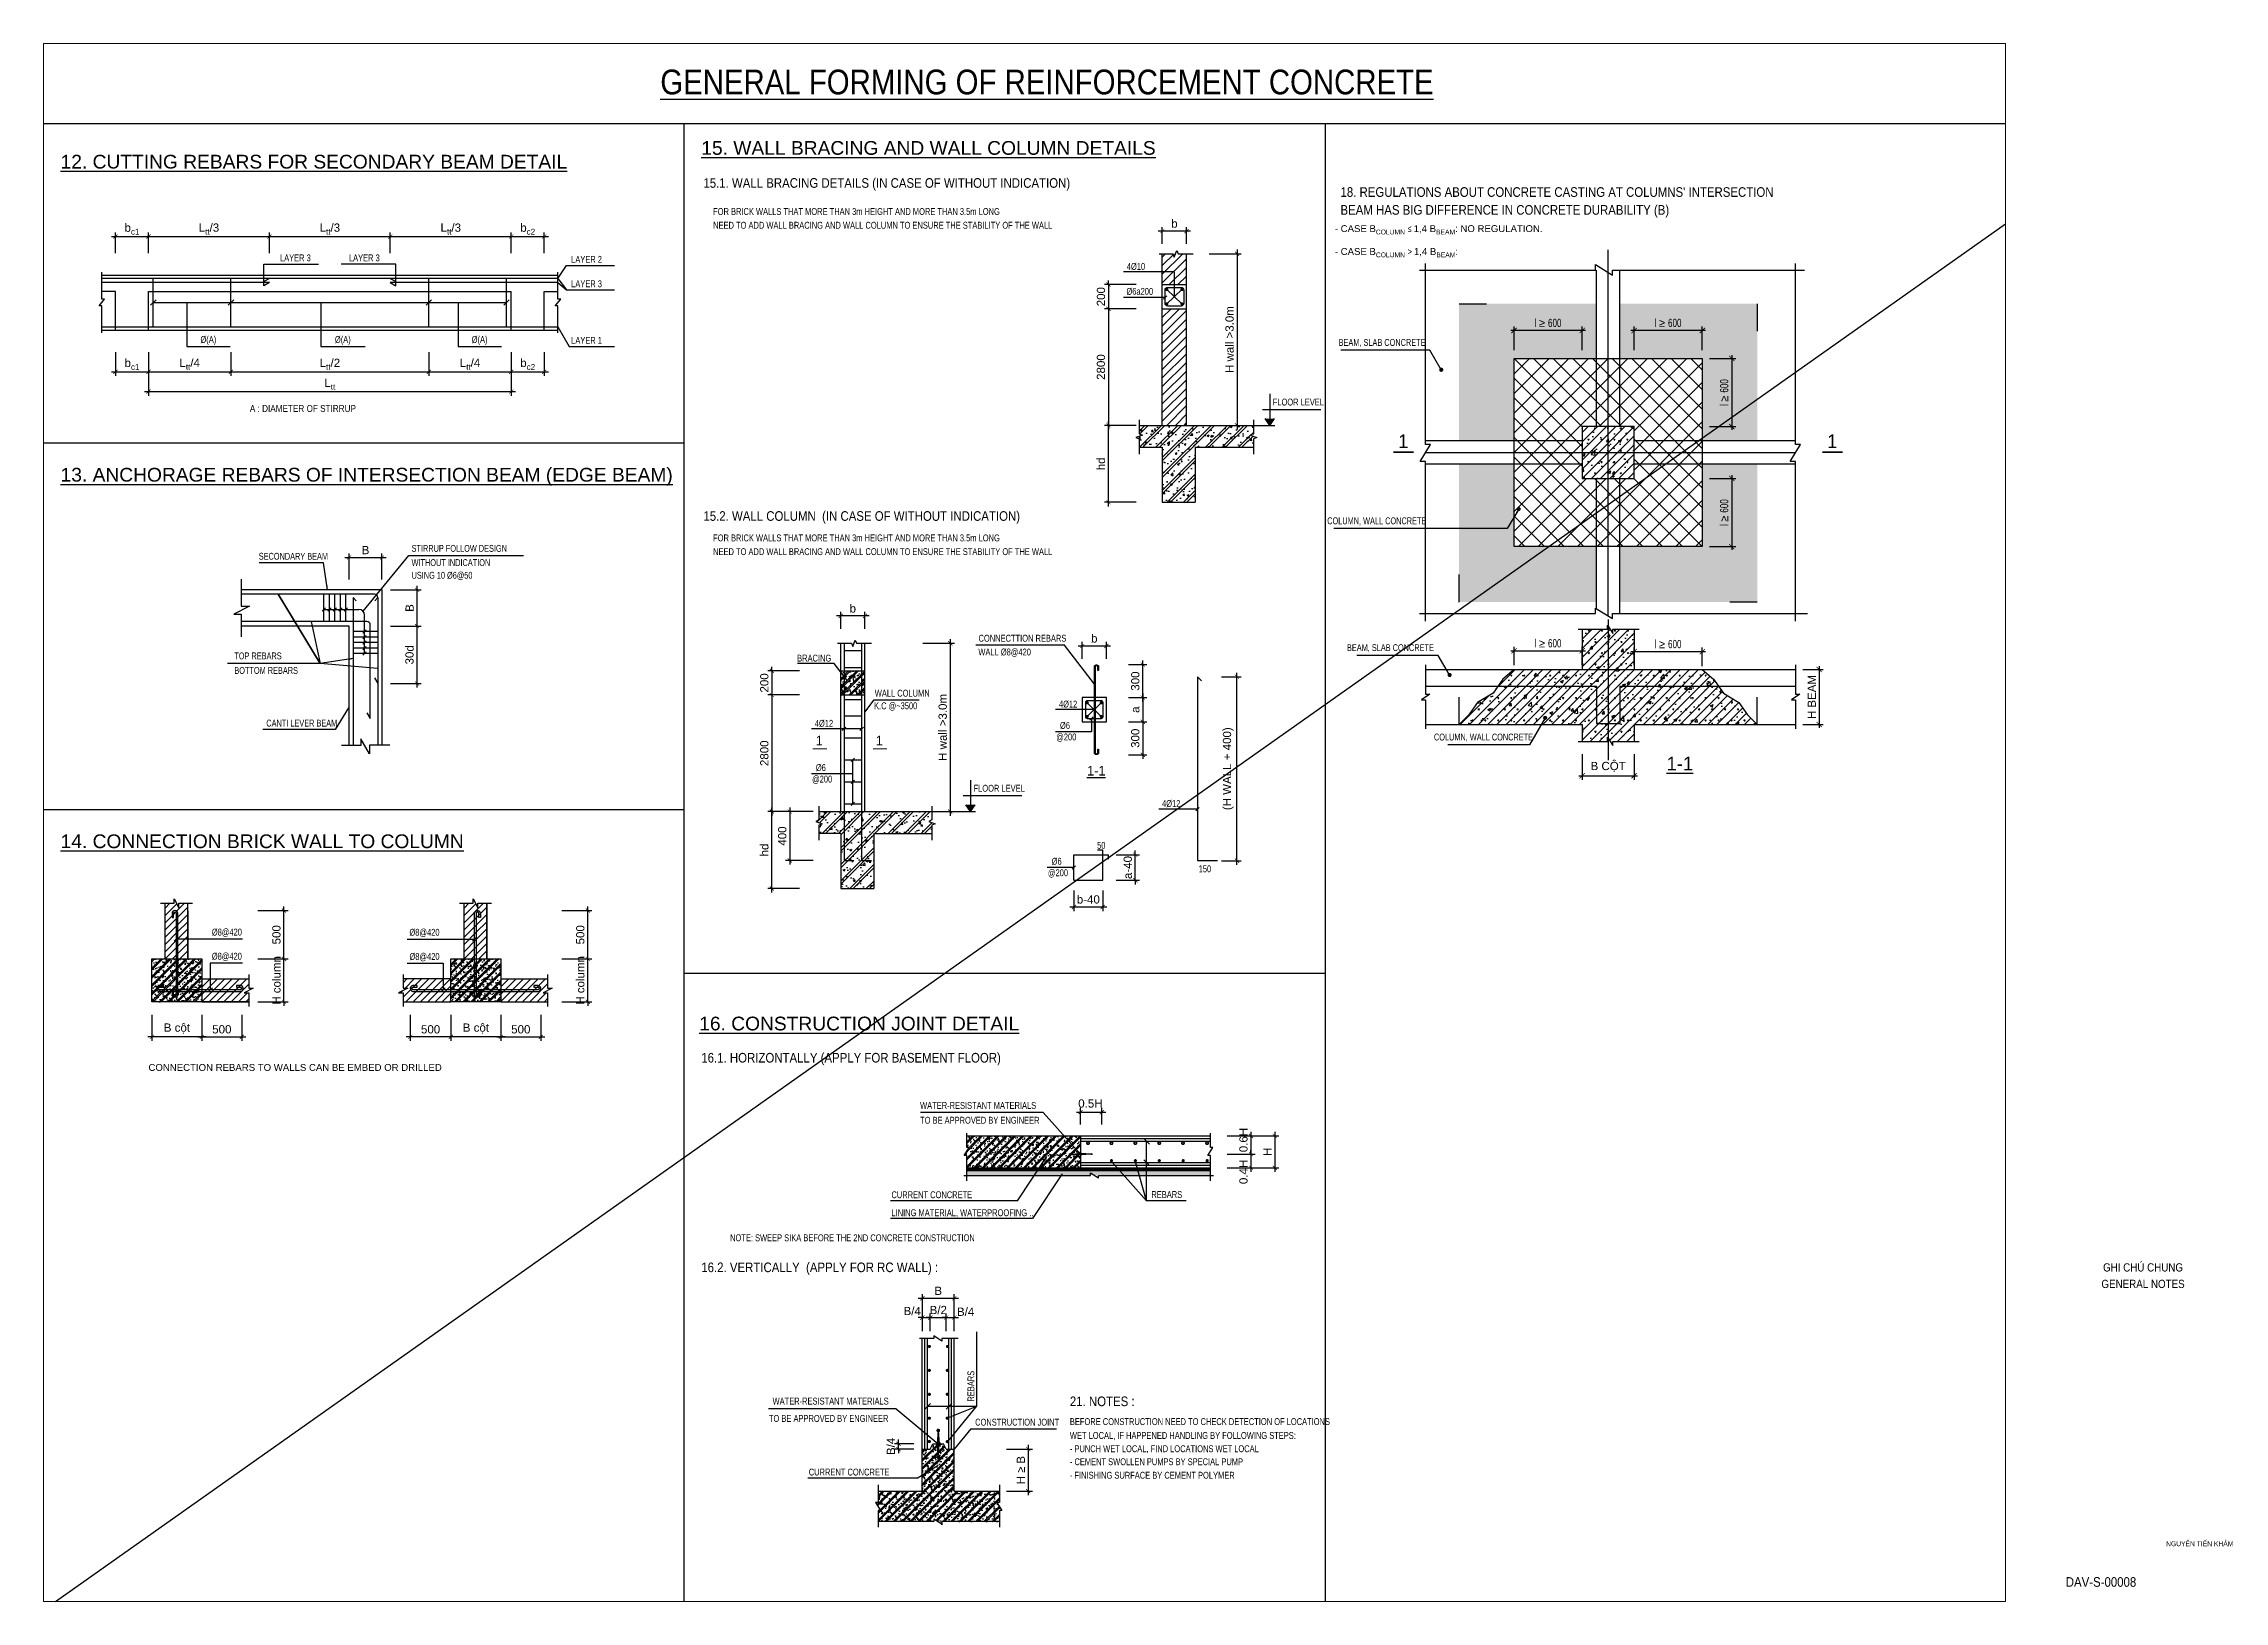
# Paper-space layout 'DAV-S-00008' of a CAD drawing. Header units: millimetres. Extents: x 15 to 809, y 14 to 580.
# The model-space entities are those that its viewports show. They can reach past a viewport. Long polylines and large blocks are cut down to what shows.
import ezdxf
from ezdxf.enums import TextEntityAlignment as Align

# ---------------------------------------------------------------- set-up
doc = ezdxf.new("R2010")
doc.units = ezdxf.units.MM
doc.header["$LTSCALE"] = 7
doc.header["$PDMODE"] = 3
for name, pattern in [('CENTER2', [1.125, 0.75, -0.125, 0.125, -0.125]), ('DOT', [0.25, 0, -0.25]), ('HIDDEN', [0.375, 0.25, -0.125])]:
    doc.linetypes.add(name, pattern=pattern)
doc.layers.get('0').update_dxf_attribs({"linetype": 'CONTINUOUS'})
doc.layers.get('Defpoints').update_dxf_attribs({"color": 6, "linetype": 'CONTINUOUS'})
for name, color, linetype in [('CDC -TEXT KHUNG', 7, 'CONTINUOUS'), ('CDC_01_AXIS', 160, 'CENTER2'), ('CDC_02_DIM', 1, 'CONTINUOUS'), ('CDC_03_BORDER', 3, 'CONTINUOUS'), ('CDC_04_HIDDEN', 8, 'HIDDEN'), ('CDC_05_STEEL', 4, 'CONTINUOUS'), ('CDC_06_TEXT', 2, 'CONTINUOUS'), ('CDC_09_COLUMN', 4, 'CONTINUOUS'), ('CDC_10_HATCH', 251, 'CONTINUOUS'), ('CDC_11_NOTE', 8, 'CONTINUOUS')]:
    doc.layers.add(name, color=color, linetype=linetype)
doc.layers.add('KCS_Plotter', color=11, linetype='CONTINUOUS', plot=False)
doc.styles.add('ARIAL', font='arial.ttf')
doc.styles.add('AVANTH-KT', font='')
doc.styles.add('KCS_SMTEXT', font='arial.ttf', dxfattribs={"width": 0.7})
doc.styles.add('KT CDC', font='arial.ttf', dxfattribs={"width": 0.85, "height": 200})
doc.styles.add('SMTEXT', font='arial.ttf', dxfattribs={"width": 0.75})
doc.styles.add('VNAVANTH', font='', dxfattribs={"width": 0.95})
doc.styles.get('AVANTH-KT').set_extended_font_data('.VnAvantH')
doc.styles.get('VNAVANTH').set_extended_font_data('.VnAvantH')
doc.dimstyles.new('Copy of KCS_DIM100', dxfattribs={"dimscale": 4.8, "dimtxt": 62.5, "dimasz": 40, "dimexe": 30, "dimexo": 0, "dimgap": 25, "dimtad": 1, "dimdec": 0, "dimzin": 13, "dimdsep": 46, "dimtxsty": 'KCS_SMTEXT', "dimblk": 'ARCHTICK', "dimcen": 0, "dimdle": 25, "dimclrd": 1, "dimclre": 1, "dimclrt": 2, "dimadec": 0, "dimazin": 0, "dimtfac": 1, "dimtdec": 0, "dimtix": 1, "dimtmove": 2, "dimatfit": 3, "dimfxl": 1, "dimtolj": 1, "dimtzin": 13, "dimarcsym": 0})
doc.dimstyles.new('DIM1-25', dxfattribs={"dimscale": 1.2, "dimtxt": 250, "dimasz": 125, "dimexe": 125, "dimexo": 0.06, "dimgap": 100, "dimtad": 1, "dimdec": 0, "dimzin": 0, "dimdsep": 46, "dimtxsty": 'ARIAL', "dimblk": 'ARCHTICK', "dimcen": 100, "dimdle": 125, "dimclrd": 256, "dimclre": 1, "dimclrt": 2, "dimadec": 0, "dimazin": 0, "dimtfac": 1, "dimtdec": 0, "dimtix": 1, "dimtmove": 2, "dimatfit": 0, "dimfxl": 1, "dimtolj": 1, "dimtzin": 0, "dimarcsym": 0})
pattern_1 = [(45, (-2284938.92, -1509088.31), (-132.582521, 132.582521), [])]

psp = doc.layouts.new('DAV-S-00008')

msp = doc.modelspace()

# ---------------------------------------------------------------- texts
at = {"layer": 'CDC_02_DIM', "color": 2, "char_height": 250, "attachment_point": 5, "style": 'KCS_SMTEXT'}
for s, insert in [('\\A1;BEAM, SLAB CONCRETE', (251229.7, -22862)), ('\\A1;COLUMN, WALL CONCRETE', (251036.8, -29351.1)), ('\\A1;BEAM, SLAB CONCRETE', (251533.6, -33964.5)), ('\\A1;COLUMN, WALL CONCRETE', (254920.2, -37216.4))]:
    msp.add_mtext(s, dxfattribs=dict(at, insert=insert))
at = {"layer": 'CDC_06_TEXT', "style": 'ARIAL'}
for s, height, width, p in [('%%uGENERAL FORMING OF REINFORCEMENT CONCRETE', 900, 0.85, (239035.9, -13813.7)), ('LAYER 3', 250, 0.75, (211688.2, -19886.8)), ('LAYER 3', 250, 0.75, (214196.6, -19886.8))]:
    msp.add_text(s, height=height, dxfattribs=dict(at, width=width)).set_placement(p, align=Align.CENTER)
at = {"layer": 'CDC_06_TEXT', "color": 4, "style": 'ARIAL'}
for s, p in [('%%U15. WALL BRACING AND WALL COLUMN DETAILS', (226458.3, -16012.3)), ('%%U12. CUTTING REBARS FOR SECONDARY BEAM DETAIL', (203144.1, -16512.3)), ('%%U13. ANCHORAGE REBARS OF INTERSECTION BEAM (EDGE BEAM)', (203144.1, -27900.3)), ('%%U14. CONNECTION BRICK WALL TO COLUMN', (203144.1, -41235.6)), ('%%U16. CONSTRUCTION JOINT DETAIL', (226382.3, -47865.8))]:
    msp.add_text(s, height=500, dxfattribs=at).set_placement(p)
at = {"layer": 'CDC_06_TEXT', "color": 4, "style": 'ARIAL', "width": 0.85}
for s, p in [('15.1. WALL BRACING DETAILS (IN CASE OF WITHOUT INDICATION)', (226534.4, -17037.2)), ("18. REGULATIONS ABOUT CONCRETE CASTING AT COLUMNS' INTERSECTION", (249717, -17366.6)), ('BEAM HAS BIG DIFFERENCE IN CONCRETE DURABILITY (B)', (249717, -18016.6)), ('15.2. WALL COLUMN  (IN CASE OF WITHOUT INDICATION)', (226534.4, -29152.7)), ('16.1. HORIZONTALLY (APPLY FOR BASEMENT FLOOR)', (226458.3, -48860.3)), ('16.2. VERTICALLY  (APPLY FOR RC WALL) :', (226458.3, -56485.4)), ('21. NOTES :', (239869.8, -61360.5))]:
    msp.add_text(s, height=350, dxfattribs=at).set_placement(p, align=Align.MIDDLE_LEFT)
at = {"layer": 'CDC_06_TEXT', "style": 'ARIAL'}
for s, width, p in [('FOR BRICK WALLS THAT MORE THAN 3m HEIGHT AND MORE THAN 3.5m LONG', 0.75, (226888.2, -18200.2)), ('NEED TO ADD WALL BRACING AND WALL COLUMN TO ENSURE THE STABILITY OF THE WALL', 0.75, (226888.2, -18700.2)), ('LAYER 2', 0.75, (221722.4, -19940.2)), ('LAYER 3', 0.75, (221722.4, -20830.3)), ('4%%C10', 0.75, (241942, -20197.6)), ('%%C6a200', 0.75, (241928.6, -21105.6)), ('LAYER 1', 0.75, (221722.4, -22886.8)), ('A : DIAMETER OF STIRRUP ', 0.85, (210032, -25366)), ('FLOOR LEVEL', 0.75, (247253, -25132.2)), ('FOR BRICK WALLS THAT MORE THAN 3m HEIGHT AND MORE THAN 3.5m LONG', 0.75, (226888.2, -30074.1)), ('SECONDARY BEAM', 0.7, (210353.7, -30742.4)), ('NEED TO ADD WALL BRACING AND WALL COLUMN TO ENSURE THE STABILITY OF THE WALL', 0.75, (226888.2, -30574.1)), ('WALL %%C8@420', 0.75, (236538.8, -34224.4)), ('CONNECTTION REBARS', 0.75, (236545.6, -33723.7)), ('BRACING', 0.75, (229945.6, -34447.4)), ('WALL COLUMN', 0.75, (232770.8, -35723.9)), ('K.C @~3500', 0.75, (232744.7, -36181.9)), ('4%%C12', 0.75, (239472.3, -36119.6)), ('CANTI LEVER BEAM', 0.7, (210629.1, -36811.1)), ('4%%C12', 0.75, (230588.9, -36819.2)), ('@200', 0.75, (239373.3, -37314.9)), ('%%C6', 0.75, (239509.8, -36896.4)), ('@200', 0.75, (230489.9, -38848)), ('%%C6', 0.75, (230626.4, -38429.5)), ('FLOOR LEVEL', 0.75, (236365.6, -39182.2)), ('4%%C12', 0.75, (243223.9, -39735.7)), ('50', 0.75, (240860.3, -41258.4)), ('@200', 0.75, (239070.3, -42256.3)), ('%%C6', 0.75, (239206.8, -41837.8)), ('150', 0.75, (244556.1, -42112.7)), ('%%C8@420', 0.75, (208646.8, -44415)), ('%%C8@420', 0.75, (215837.3, -44421.5)), ('%%C8@420', 0.75, (208645.5, -45292.4)), ('%%C8@420', 0.75, (215838.2, -45301.3)), ('WET LOCAL, IF HAPPENED HANDLING BY FOLLOWING STEPS: ', 0.75, (239869.8, -62726.9)), ('BEFORE CONSTRUCTION NEED TO CHECK DETECTION OF LOCATIONS ', 0.75, (239869.8, -62222.2)), ('- PUNCH WET LOCAL, FIND LOCATIONS WET LOCAL', 0.75, (239869.8, -63209.5)), ('- CEMENT SWOLLEN PUMPS BY SPECIAL PUMP', 0.75, (239869.8, -63682.4)), ('- FINISHING SURFACE BY CEMENT POLYMER', 0.75, (239869.8, -64173.8))]:
    msp.add_text(s, height=250, dxfattribs=dict(at, width=width)).set_placement(p)
at = {"layer": 'CDC_06_TEXT', "style": 'ARIAL', "width": 0.75}
for p in [(208521.2, -22761.8), (213413.3, -22761.8), (218391.2, -22761.8)]:
    msp.add_text('%%C(A)', height=250, dxfattribs=at).set_placement(p, align=Align.MIDDLE)
at = {"layer": 'CDC_06_TEXT'}
for s, height, style, p in [('1', 500, 'AVANTH-KT', (252002, -26432.4)), ('1', 500, 'AVANTH-KT', (267610.4, -26432.4)), ('1', 350, 'AVANTH-KT', (230747.7, -37322.8)), ('1', 350, 'AVANTH-KT', (232936.7, -37322.8)), ('%%U1-1', 500, 'VNAVANTH', (262065.9, -38159.4)), ('%%U1-1', 350, 'AVANTH-KT', (240830.8, -38418))]:
    msp.add_text(s, height=height, dxfattribs=dict(at, style=style)).set_placement(p, align=Align.MIDDLE)
at = {"layer": 'CDC_06_TEXT', "linetype": 'Continuous', "style": 'ARIAL', "width": 0.7}
for s, p in [('WITHOUT INDICATION', (215914.9, -30972.2)), ('STIRRUP FOLLOW DESIGN', (215914.9, -30454.6)), ('USING 10 %%C6@50', (215914.9, -31433.8)), ('TOP REBARS', (209466.4, -34366.4)), ('BOTTOM REBARS', (209466.4, -34895.8))]:
    msp.add_text(s, height=250, dxfattribs=at).set_placement(p)
at = {"layer": 'CDC_06_TEXT', "style": 'ARIAL'}
msp.add_text('CONNECTION REBARS TO WALLS CAN BE EMBED OR DRILLED', height=250, dxfattribs=at).set_placement((206341.8, -49339.2))
at = {"layer": 'CDC_06_TEXT', "style": 'ARIAL', "width": 0.75}
for s, p in [('WATER-RESISTANT MATERIALS', (234418.8, -50596.3)), ('TO BE APPROVED BY ENGINEER', (234418.8, -51134.1)), ('CURRENT CONCRETE', (233377.3, -53845)), ('REBARS', (242835, -53836.9)), ('LINING MATERIAL, WATERPROOFING ...', (233377.3, -54499.4)), ('NOTE: SWEEP SIKA BEFORE THE 2ND CONCRETE CONSTRUCTION', (227505.1, -55411.1)), ('TO BE APPROVED BY ENGINEER', (228918.7, -61982.3)), ('WATER-RESISTANT MATERIALS', (229051.6, -61352.3)), ('CONSTRUCTION JOINT', (236422.1, -62118.5)), ('CURRENT CONCRETE', (230367.9, -63932.8))]:
    msp.add_text(s, height=250, dxfattribs=at).set_placement(p, align=Align.MIDDLE_LEFT)
msp.add_text('REBARS', height=250, rotation=90, dxfattribs=at).set_placement((236268.2, -61368.2), align=Align.MIDDLE_LEFT)
at = {"layer": 'CDC_06_TEXT', "char_height": 250, "attachment_point": 4, "style": 'ARIAL'}
for s, insert in [('\\A1;- CASE B{\\H0.7x;\\S^ COLUMN;} {\\fSymbol|b0|i0|c2|p18;\\H0.9583x;\\W0.8;£ }1,4 B{\\H0.7x;\\S^ BEAM;}: NO REGULATION.', (249509.9, -18740.6)), ('\\A1;- CASE B{\\H0.7x;\\S^ COLUMN;} {\\fSymbol|b0|i0|c2|p18;\\H0.9583x;\\W0.8;> }1,4 B{\\H0.7x;\\S^ BEAM;}: ', (249509.9, -19572.7))]:
    msp.add_mtext(s, dxfattribs=dict(at, insert=insert))

# ---------------------------------------------------------------- blocks, each defined once
blk = doc.blocks.new('*U732')
at = {"layer": 'CDC -TEXT KHUNG', "color": 6, "width": 0.85}
for tag, height, style, p in [('TEN_BV_V', 3, 'SMTEXT', (-50.06, 121.5)), ('TEN_BV_E', 3, 'ARIAL', (-50.06, 115.5)), ('SH_BV', 3.5, 'ARIAL', (-65.35, 7.06))]:
    blk.add_attdef(tag, text='', height=height, dxfattribs=dict(at, style=style)).set_placement(p, align=Align.MIDDLE_CENTER)
blk = doc.blocks.new('KHUNG TEN')
at = {"layer": 'CDC -TEXT KHUNG', "style": 'KT CDC', "width": 0.85}
blk.add_text('NGUYỄN TIẾN KHẢM', height=1.8, dxfattribs=at).set_placement((787.34, 33.72))
blk = doc.blocks.new('_ArchTick')
at = {"color": 0, "linetype": 'ByBlock', "const_width": 0.15}
blk.add_lwpolyline([(-0.5, -0.5), (0.5, 0.5)], dxfattribs=at)
blk = doc.blocks.new('*D327')
at = {"layer": 'CDC_02_DIM', "color": 1, "lineweight": -2, "transparency": 16777216}
for p, q in [((206467, -47297), (206467, -48251)), ((208287, -47297), (208287, -48251))]:
    blk.add_line(p, q, dxfattribs=at)
at = {"layer": 'CDC_02_DIM', "lineweight": -2, "transparency": 16777216}
blk.add_line((208437, -48101), (206317, -48101), dxfattribs=at)
at = {"layer": 'Defpoints', "color": 0, "transparency": 16777216}
for p in [(206467, -47297), (208287, -47297), (206467, -48101)]:
    blk.add_point(p, dxfattribs=at)
at = {"layer": 'CDC_02_DIM', "lineweight": -2, "transparency": 16777216, "xscale": 150, "yscale": 150, "zscale": 150, "rotation": 180}
blk.add_blockref('_ArchTick', (206467, -48101), dxfattribs=at)
at = {"layer": 'CDC_02_DIM', "lineweight": -2, "transparency": 16777216, "xscale": 150, "yscale": 150, "zscale": 150}
blk.add_blockref('_ArchTick', (208287, -48101), dxfattribs=at)
at = {"layer": 'CDC_02_DIM', "color": 2, "transparency": 16777216, "insert": (207377, -47797), "char_height": 300, "attachment_point": 5, "style": 'ARIAL'}
blk.add_mtext('\\A1;B cột', dxfattribs=at)
blk = doc.blocks.new('*D328')
at = {"layer": 'CDC_02_DIM', "color": 1, "lineweight": -2, "transparency": 16777216}
for p, q in [((208287, -47297), (208287, -48251)), ((209736, -47297), (209736, -48251))]:
    blk.add_line(p, q, dxfattribs=at)
at = {"layer": 'CDC_02_DIM', "lineweight": -2, "transparency": 16777216}
blk.add_line((208137, -48101), (209886, -48101), dxfattribs=at)
at = {"layer": 'Defpoints', "color": 0, "transparency": 16777216}
for p in [(208287, -47297), (209736, -47297), (209736, -48101)]:
    blk.add_point(p, dxfattribs=at)
at = {"layer": 'CDC_02_DIM', "lineweight": -2, "transparency": 16777216, "xscale": 150, "yscale": 150, "zscale": 150, "rotation": 180}
blk.add_blockref('_ArchTick', (208287, -48101), dxfattribs=at)
at = {"layer": 'CDC_02_DIM', "lineweight": -2, "transparency": 16777216, "xscale": 150, "yscale": 150, "zscale": 150}
blk.add_blockref('_ArchTick', (209736, -48101), dxfattribs=at)
at = {"layer": 'CDC_02_DIM', "color": 2, "transparency": 16777216, "insert": (209011, -47828), "char_height": 300, "attachment_point": 5, "style": 'ARIAL'}
blk.add_mtext('\\A1;500', dxfattribs=at)
blk = doc.blocks.new('*D329')
at = {"layer": 'CDC_02_DIM', "color": 1, "lineweight": -2, "transparency": 16777216}
for p, q in [((217346, -47297), (217346, -48251)), ((219166, -47297), (219166, -48251))]:
    blk.add_line(p, q, dxfattribs=at)
at = {"layer": 'CDC_02_DIM', "lineweight": -2, "transparency": 16777216}
blk.add_line((219316, -48101), (217196, -48101), dxfattribs=at)
at = {"layer": 'Defpoints', "color": 0, "transparency": 16777216}
for p in [(217346, -47297), (219166, -47297), (217346, -48101)]:
    blk.add_point(p, dxfattribs=at)
at = {"layer": 'CDC_02_DIM', "lineweight": -2, "transparency": 16777216, "xscale": 150, "yscale": 150, "zscale": 150, "rotation": 180}
blk.add_blockref('_ArchTick', (217346, -48101), dxfattribs=at)
at = {"layer": 'CDC_02_DIM', "lineweight": -2, "transparency": 16777216, "xscale": 150, "yscale": 150, "zscale": 150}
blk.add_blockref('_ArchTick', (219166, -48101), dxfattribs=at)
at = {"layer": 'CDC_02_DIM', "color": 2, "transparency": 16777216, "insert": (218256, -47797), "char_height": 300, "attachment_point": 5, "style": 'ARIAL'}
blk.add_mtext('\\A1;B cột', dxfattribs=at)
blk = doc.blocks.new('*D330')
at = {"layer": 'CDC_02_DIM', "color": 1, "lineweight": -2, "transparency": 16777216}
for p, q in [((215868, -47297), (215868, -48251)), ((217346, -47297), (217346, -48251))]:
    blk.add_line(p, q, dxfattribs=at)
at = {"layer": 'CDC_02_DIM', "lineweight": -2, "transparency": 16777216}
blk.add_line((217496, -48101), (215718, -48101), dxfattribs=at)
at = {"layer": 'Defpoints', "color": 0, "transparency": 16777216}
for p in [(215868, -47297), (217346, -47297), (215868, -48101)]:
    blk.add_point(p, dxfattribs=at)
at = {"layer": 'CDC_02_DIM', "lineweight": -2, "transparency": 16777216, "xscale": 150, "yscale": 150, "zscale": 150, "rotation": 180}
blk.add_blockref('_ArchTick', (215868, -48101), dxfattribs=at)
at = {"layer": 'CDC_02_DIM', "lineweight": -2, "transparency": 16777216, "xscale": 150, "yscale": 150, "zscale": 150}
blk.add_blockref('_ArchTick', (217346, -48101), dxfattribs=at)
at = {"layer": 'CDC_02_DIM', "color": 2, "transparency": 16777216, "insert": (216607, -47828), "char_height": 300, "attachment_point": 5, "style": 'ARIAL'}
blk.add_mtext('\\A1;500', dxfattribs=at)
blk = doc.blocks.new('*D331')
at = {"layer": 'CDC_02_DIM', "color": 1, "lineweight": -2, "transparency": 16777216}
for p, q in [((219166, -47297), (219166, -48251)), ((220615, -47297), (220615, -48251))]:
    blk.add_line(p, q, dxfattribs=at)
at = {"layer": 'CDC_02_DIM', "lineweight": -2, "transparency": 16777216}
blk.add_line((219016, -48101), (220765, -48101), dxfattribs=at)
at = {"layer": 'Defpoints', "color": 0, "transparency": 16777216}
for p in [(219166, -47297), (220615, -47297), (220615, -48101)]:
    blk.add_point(p, dxfattribs=at)
at = {"layer": 'CDC_02_DIM', "lineweight": -2, "transparency": 16777216, "xscale": 150, "yscale": 150, "zscale": 150, "rotation": 180}
blk.add_blockref('_ArchTick', (219166, -48101), dxfattribs=at)
at = {"layer": 'CDC_02_DIM', "lineweight": -2, "transparency": 16777216, "xscale": 150, "yscale": 150, "zscale": 150}
blk.add_blockref('_ArchTick', (220615, -48101), dxfattribs=at)
at = {"layer": 'CDC_02_DIM', "color": 2, "transparency": 16777216, "insert": (219890, -47828), "char_height": 300, "attachment_point": 5, "style": 'ARIAL'}
blk.add_mtext('\\A1;500', dxfattribs=at)
blk = doc.blocks.new('*D332')
at = {"layer": 'CDC_02_DIM', "lineweight": -2, "transparency": 16777216}
for p, q in [((222328, -45267), (222328, -45117)), ((222328, -46827), (222328, -45267)), ((222328, -46827), (222328, -46977))]:
    blk.add_line(p, q, dxfattribs=at)
at = {"layer": 'CDC_02_DIM', "color": 1, "lineweight": -2, "transparency": 16777216}
for p, q in [((221382, -45267), (222478, -45267)), ((221382, -46827), (222478, -46827))]:
    blk.add_line(p, q, dxfattribs=at)
at = {"layer": 'Defpoints', "color": 0, "transparency": 16777216}
for p in [(221382, -45267), (222328, -45267), (221382, -46827)]:
    blk.add_point(p, dxfattribs=at)
at = {"layer": 'CDC_02_DIM', "lineweight": -2, "transparency": 16777216, "xscale": 150, "yscale": 150, "zscale": 150}
for p, rotation in [((222328, -45267), 270), ((222328, -46827), 90)]:
    blk.add_blockref('_ArchTick', p, dxfattribs=dict(at, rotation=rotation))
at = {"layer": 'CDC_02_DIM', "color": 2, "transparency": 16777216, "insert": (222056, -46047), "char_height": 300, "attachment_point": 5, "rotation": 90, "style": 'ARIAL'}
blk.add_mtext('\\A1;H column', dxfattribs=at)
blk = doc.blocks.new('*D333')
at = {"layer": 'CDC_02_DIM', "color": 1, "lineweight": -2, "transparency": 16777216}
for p, q in [((221382, -43506), (222478, -43506)), ((221382, -45267), (222478, -45267))]:
    blk.add_line(p, q, dxfattribs=at)
at = {"layer": 'CDC_02_DIM', "lineweight": -2, "transparency": 16777216}
blk.add_line((222328, -45417), (222328, -43356), dxfattribs=at)
at = {"layer": 'Defpoints', "color": 0, "transparency": 16777216}
for p in [(221382, -43506), (222328, -43506), (221382, -45267)]:
    blk.add_point(p, dxfattribs=at)
at = {"layer": 'CDC_02_DIM', "lineweight": -2, "transparency": 16777216, "xscale": 150, "yscale": 150, "zscale": 150}
for p, rotation in [((222328, -43506), 90), ((222328, -45267), 270)]:
    blk.add_blockref('_ArchTick', p, dxfattribs=dict(at, rotation=rotation))
at = {"layer": 'CDC_02_DIM', "color": 2, "transparency": 16777216, "insert": (222055, -44387), "char_height": 300, "attachment_point": 5, "rotation": 90, "style": 'ARIAL'}
blk.add_mtext('\\A1;500', dxfattribs=at)
blk = doc.blocks.new('*D334')
at = {"layer": 'CDC_02_DIM', "lineweight": -2, "transparency": 16777216}
for p, q in [((211272, -45267), (211272, -45117)), ((211272, -46827), (211272, -45267)), ((211272, -46827), (211272, -46977))]:
    blk.add_line(p, q, dxfattribs=at)
at = {"layer": 'CDC_02_DIM', "color": 1, "lineweight": -2, "transparency": 16777216}
for p, q in [((210326, -45267), (211422, -45267)), ((210326, -46827), (211422, -46827))]:
    blk.add_line(p, q, dxfattribs=at)
at = {"layer": 'Defpoints', "color": 0, "transparency": 16777216}
for p in [(210326, -45267), (211272, -45267), (210326, -46827)]:
    blk.add_point(p, dxfattribs=at)
at = {"layer": 'CDC_02_DIM', "lineweight": -2, "transparency": 16777216, "xscale": 150, "yscale": 150, "zscale": 150}
for p, rotation in [((211272, -45267), 270), ((211272, -46827), 90)]:
    blk.add_blockref('_ArchTick', p, dxfattribs=dict(at, rotation=rotation))
at = {"layer": 'CDC_02_DIM', "color": 2, "transparency": 16777216, "insert": (211000, -46047), "char_height": 300, "attachment_point": 5, "rotation": 90, "style": 'ARIAL'}
blk.add_mtext('\\A1;H column', dxfattribs=at)
blk = doc.blocks.new('*D335')
at = {"layer": 'CDC_02_DIM', "color": 1, "lineweight": -2, "transparency": 16777216}
for p, q in [((210326, -43506), (211422, -43506)), ((210326, -45267), (211422, -45267))]:
    blk.add_line(p, q, dxfattribs=at)
at = {"layer": 'CDC_02_DIM', "lineweight": -2, "transparency": 16777216}
blk.add_line((211272, -45417), (211272, -43356), dxfattribs=at)
at = {"layer": 'Defpoints', "color": 0, "transparency": 16777216}
for p in [(210326, -43506), (211272, -43506), (210326, -45267)]:
    blk.add_point(p, dxfattribs=at)
at = {"layer": 'CDC_02_DIM', "lineweight": -2, "transparency": 16777216, "xscale": 150, "yscale": 150, "zscale": 150}
for p, rotation in [((211272, -43506), 90), ((211272, -45267), 270)]:
    blk.add_blockref('_ArchTick', p, dxfattribs=dict(at, rotation=rotation))
at = {"layer": 'CDC_02_DIM', "color": 2, "transparency": 16777216, "insert": (210999, -44387), "char_height": 300, "attachment_point": 5, "rotation": 90, "style": 'ARIAL'}
blk.add_mtext('\\A1;500', dxfattribs=at)
blk = doc.blocks.new('*D336')
at = {"layer": 'CDC_02_DIM', "color": 1, "lineweight": -2, "transparency": 16777216}
for p, q in [((205142, -23187), (205142, -24057)), ((206342, -23187), (206342, -24057))]:
    blk.add_line(p, q, dxfattribs=at)
at = {"layer": 'CDC_02_DIM', "lineweight": -2, "transparency": 16777216}
blk.add_line((204992, -23907), (206492, -23907), dxfattribs=at)
at = {"layer": 'Defpoints', "color": 0, "transparency": 16777216}
for p in [(205142, -23187), (206342, -23187), (206342, -23907)]:
    blk.add_point(p, dxfattribs=at)
at = {"layer": 'CDC_02_DIM', "lineweight": -2, "transparency": 16777216, "xscale": 150, "yscale": 150, "zscale": 150, "rotation": 180}
blk.add_blockref('_ArchTick', (205142, -23907), dxfattribs=at)
at = {"layer": 'CDC_02_DIM', "lineweight": -2, "transparency": 16777216, "xscale": 150, "yscale": 150, "zscale": 150}
blk.add_blockref('_ArchTick', (206342, -23907), dxfattribs=at)
at = {"layer": 'CDC_02_DIM', "color": 2, "transparency": 16777216, "insert": (205742, -23634), "char_height": 300, "attachment_point": 5, "style": 'ARIAL'}
blk.add_mtext('\\A1;b{\\H0.7X;\\S^ c1;}', dxfattribs=at)
blk = doc.blocks.new('*D307')
at = {"layer": 'CDC_02_DIM', "color": 1, "lineweight": -2, "transparency": 16777216}
for p, q in [((206342, -23907), (206342, -24777)), ((219542, -23907), (219542, -24777))]:
    blk.add_line(p, q, dxfattribs=at)
at = {"layer": 'CDC_02_DIM', "lineweight": -2, "transparency": 16777216}
blk.add_line((206192, -24627), (219692, -24627), dxfattribs=at)
at = {"layer": 'Defpoints', "color": 0, "transparency": 16777216}
for p in [(206342, -23907), (219542, -23907), (219542, -24627)]:
    blk.add_point(p, dxfattribs=at)
at = {"layer": 'CDC_02_DIM', "lineweight": -2, "transparency": 16777216, "xscale": 150, "yscale": 150, "zscale": 150, "rotation": 180}
blk.add_blockref('_ArchTick', (206342, -24627), dxfattribs=at)
at = {"layer": 'CDC_02_DIM', "lineweight": -2, "transparency": 16777216, "xscale": 150, "yscale": 150, "zscale": 150}
blk.add_blockref('_ArchTick', (219542, -24627), dxfattribs=at)
at = {"layer": 'CDC_02_DIM', "color": 2, "transparency": 16777216, "insert": (212942, -24357), "char_height": 300, "attachment_point": 5, "style": 'ARIAL'}
blk.add_mtext('\\A1;L{\\H0.7X;\\S^ tt;}', dxfattribs=at)
blk = doc.blocks.new('*D308')
at = {"layer": 'CDC_02_DIM', "color": 1, "lineweight": -2, "transparency": 16777216}
for p, q in [((219542, -23187), (219542, -24057)), ((220742, -23187), (220742, -24057))]:
    blk.add_line(p, q, dxfattribs=at)
at = {"layer": 'CDC_02_DIM', "lineweight": -2, "transparency": 16777216}
blk.add_line((219392, -23907), (220892, -23907), dxfattribs=at)
at = {"layer": 'Defpoints', "color": 0, "transparency": 16777216}
for p in [(219542, -23187), (220742, -23187), (220742, -23907)]:
    blk.add_point(p, dxfattribs=at)
at = {"layer": 'CDC_02_DIM', "lineweight": -2, "transparency": 16777216, "xscale": 150, "yscale": 150, "zscale": 150, "rotation": 180}
blk.add_blockref('_ArchTick', (219542, -23907), dxfattribs=at)
at = {"layer": 'CDC_02_DIM', "lineweight": -2, "transparency": 16777216, "xscale": 150, "yscale": 150, "zscale": 150}
blk.add_blockref('_ArchTick', (220742, -23907), dxfattribs=at)
at = {"layer": 'CDC_02_DIM', "color": 2, "transparency": 16777216, "insert": (220142, -23634), "char_height": 300, "attachment_point": 5, "style": 'ARIAL'}
blk.add_mtext('\\A1;b{\\H0.7X;\\S^ c2;}', dxfattribs=at)
blk = doc.blocks.new('*D309')
at = {"layer": 'CDC_02_DIM', "lineweight": -2, "transparency": 16777216}
blk.add_line((206192, -18987), (210892, -18987), dxfattribs=at)
at = {"layer": 'CDC_02_DIM', "color": 1, "lineweight": -2, "transparency": 16777216}
for p, q in [((206342, -19587), (206342, -18837)), ((210742, -19587), (210742, -18837))]:
    blk.add_line(p, q, dxfattribs=at)
at = {"layer": 'Defpoints', "color": 0, "transparency": 16777216}
for p in [(210742, -18987), (206342, -19587), (210742, -19587)]:
    blk.add_point(p, dxfattribs=at)
at = {"layer": 'CDC_02_DIM', "lineweight": -2, "transparency": 16777216, "xscale": 150, "yscale": 150, "zscale": 150, "rotation": 180}
blk.add_blockref('_ArchTick', (206342, -18987), dxfattribs=at)
at = {"layer": 'CDC_02_DIM', "lineweight": -2, "transparency": 16777216, "xscale": 150, "yscale": 150, "zscale": 150}
blk.add_blockref('_ArchTick', (210742, -18987), dxfattribs=at)
at = {"layer": 'CDC_02_DIM', "color": 2, "transparency": 16777216, "insert": (208542, -18712), "char_height": 300, "attachment_point": 5, "style": 'ARIAL'}
blk.add_mtext('\\A1;L{\\H0.7X;\\S^ tt;}/3', dxfattribs=at)
blk = doc.blocks.new('*D310')
at = {"layer": 'CDC_02_DIM', "lineweight": -2, "transparency": 16777216}
blk.add_line((204992, -18987), (206492, -18987), dxfattribs=at)
at = {"layer": 'CDC_02_DIM', "color": 1, "lineweight": -2, "transparency": 16777216}
for p, q in [((205142, -19587), (205142, -18837)), ((206342, -19587), (206342, -18837))]:
    blk.add_line(p, q, dxfattribs=at)
at = {"layer": 'Defpoints', "color": 0, "transparency": 16777216}
for p in [(206342, -18987), (205142, -19587), (206342, -19587)]:
    blk.add_point(p, dxfattribs=at)
at = {"layer": 'CDC_02_DIM', "lineweight": -2, "transparency": 16777216, "xscale": 150, "yscale": 150, "zscale": 150, "rotation": 180}
blk.add_blockref('_ArchTick', (205142, -18987), dxfattribs=at)
at = {"layer": 'CDC_02_DIM', "lineweight": -2, "transparency": 16777216, "xscale": 150, "yscale": 150, "zscale": 150}
blk.add_blockref('_ArchTick', (206342, -18987), dxfattribs=at)
at = {"layer": 'CDC_02_DIM', "color": 2, "transparency": 16777216, "insert": (205742, -18714), "char_height": 300, "attachment_point": 5, "style": 'ARIAL'}
blk.add_mtext('\\A1;b{\\H0.7X;\\S^ c1;}', dxfattribs=at)
blk = doc.blocks.new('*D311')
at = {"layer": 'CDC_02_DIM', "lineweight": -2, "transparency": 16777216}
blk.add_line((219392, -18987), (220892, -18987), dxfattribs=at)
at = {"layer": 'CDC_02_DIM', "color": 1, "lineweight": -2, "transparency": 16777216}
for p, q in [((219542, -19587), (219542, -18837)), ((220742, -19587), (220742, -18837))]:
    blk.add_line(p, q, dxfattribs=at)
at = {"layer": 'Defpoints', "color": 0, "transparency": 16777216}
for p in [(220742, -18987), (219542, -19587), (220742, -19587)]:
    blk.add_point(p, dxfattribs=at)
at = {"layer": 'CDC_02_DIM', "lineweight": -2, "transparency": 16777216, "xscale": 150, "yscale": 150, "zscale": 150, "rotation": 180}
blk.add_blockref('_ArchTick', (219542, -18987), dxfattribs=at)
at = {"layer": 'CDC_02_DIM', "lineweight": -2, "transparency": 16777216, "xscale": 150, "yscale": 150, "zscale": 150}
blk.add_blockref('_ArchTick', (220742, -18987), dxfattribs=at)
at = {"layer": 'CDC_02_DIM', "color": 2, "transparency": 16777216, "insert": (220142, -18714), "char_height": 300, "attachment_point": 5, "style": 'ARIAL'}
blk.add_mtext('\\A1;b{\\H0.7X;\\S^ c2;}', dxfattribs=at)
blk = doc.blocks.new('*D312')
at = {"layer": 'CDC_02_DIM', "lineweight": -2, "transparency": 16777216}
blk.add_line((210592, -18987), (215292, -18987), dxfattribs=at)
at = {"layer": 'CDC_02_DIM', "color": 1, "lineweight": -2, "transparency": 16777216}
for p, q in [((210742, -19587), (210742, -18837)), ((215142, -19587), (215142, -18837))]:
    blk.add_line(p, q, dxfattribs=at)
at = {"layer": 'Defpoints', "color": 0, "transparency": 16777216}
for p in [(215142, -18987), (210742, -19587), (215142, -19587)]:
    blk.add_point(p, dxfattribs=at)
at = {"layer": 'CDC_02_DIM', "lineweight": -2, "transparency": 16777216, "xscale": 150, "yscale": 150, "zscale": 150, "rotation": 180}
blk.add_blockref('_ArchTick', (210742, -18987), dxfattribs=at)
at = {"layer": 'CDC_02_DIM', "lineweight": -2, "transparency": 16777216, "xscale": 150, "yscale": 150, "zscale": 150}
blk.add_blockref('_ArchTick', (215142, -18987), dxfattribs=at)
at = {"layer": 'CDC_02_DIM', "color": 2, "transparency": 16777216, "insert": (212942, -18712), "char_height": 300, "attachment_point": 5, "style": 'ARIAL'}
blk.add_mtext('\\A1;L{\\H0.7X;\\S^ tt;}/3', dxfattribs=at)
blk = doc.blocks.new('*D313')
at = {"layer": 'CDC_02_DIM', "lineweight": -2, "transparency": 16777216}
blk.add_line((214992, -18987), (219692, -18987), dxfattribs=at)
at = {"layer": 'CDC_02_DIM', "color": 1, "lineweight": -2, "transparency": 16777216}
for p, q in [((215142, -19587), (215142, -18837)), ((219542, -19587), (219542, -18837))]:
    blk.add_line(p, q, dxfattribs=at)
at = {"layer": 'Defpoints', "color": 0, "transparency": 16777216}
for p in [(219542, -18987), (215142, -19587), (219542, -19587)]:
    blk.add_point(p, dxfattribs=at)
at = {"layer": 'CDC_02_DIM', "lineweight": -2, "transparency": 16777216, "xscale": 150, "yscale": 150, "zscale": 150, "rotation": 180}
blk.add_blockref('_ArchTick', (215142, -18987), dxfattribs=at)
at = {"layer": 'CDC_02_DIM', "lineweight": -2, "transparency": 16777216, "xscale": 150, "yscale": 150, "zscale": 150}
blk.add_blockref('_ArchTick', (219542, -18987), dxfattribs=at)
at = {"layer": 'CDC_02_DIM', "color": 2, "transparency": 16777216, "insert": (217342, -18712), "char_height": 300, "attachment_point": 5, "style": 'ARIAL'}
blk.add_mtext('\\A1;L{\\H0.7X;\\S^ tt;}/3', dxfattribs=at)
blk = doc.blocks.new('2')
at = {"layer": 'CDC_02_DIM'}
blk.add_line((-12.5, -12.5), (12.5, 12.5), dxfattribs=at)
blk = doc.blocks.new('*D314')
at = {"layer": 'CDC_02_DIM', "color": 1, "lineweight": -2, "transparency": 16777216}
for p, q in [((216542, -23187), (216542, -24057)), ((219542, -23187), (219542, -24057))]:
    blk.add_line(p, q, dxfattribs=at)
at = {"layer": 'CDC_02_DIM', "lineweight": -2, "transparency": 16777216}
blk.add_line((216392, -23907), (219692, -23907), dxfattribs=at)
at = {"layer": 'Defpoints', "color": 0, "transparency": 16777216}
for p in [(216542, -23187), (219542, -23187), (219542, -23907)]:
    blk.add_point(p, dxfattribs=at)
at = {"layer": 'CDC_02_DIM', "lineweight": -2, "transparency": 16777216, "xscale": 150, "yscale": 150, "zscale": 150, "rotation": 180}
blk.add_blockref('_ArchTick', (216542, -23907), dxfattribs=at)
at = {"layer": 'CDC_02_DIM', "lineweight": -2, "transparency": 16777216, "xscale": 150, "yscale": 150, "zscale": 150}
blk.add_blockref('_ArchTick', (219542, -23907), dxfattribs=at)
at = {"layer": 'CDC_02_DIM', "color": 2, "transparency": 16777216, "insert": (218042, -23632), "char_height": 300, "attachment_point": 5, "style": 'ARIAL'}
blk.add_mtext('\\A1;L{\\H0.7X;\\S^ tt;}/4', dxfattribs=at)
blk = doc.blocks.new('*D315')
at = {"layer": 'CDC_02_DIM', "color": 1, "lineweight": -2, "transparency": 16777216}
for p, q in [((206342, -23187), (206342, -24057)), ((209342, -23187), (209342, -24057))]:
    blk.add_line(p, q, dxfattribs=at)
at = {"layer": 'CDC_02_DIM', "lineweight": -2, "transparency": 16777216}
blk.add_line((206192, -23907), (209492, -23907), dxfattribs=at)
at = {"layer": 'Defpoints', "color": 0, "transparency": 16777216}
for p in [(206342, -23187), (209342, -23187), (209342, -23907)]:
    blk.add_point(p, dxfattribs=at)
at = {"layer": 'CDC_02_DIM', "lineweight": -2, "transparency": 16777216, "xscale": 150, "yscale": 150, "zscale": 150, "rotation": 180}
blk.add_blockref('_ArchTick', (206342, -23907), dxfattribs=at)
at = {"layer": 'CDC_02_DIM', "lineweight": -2, "transparency": 16777216, "xscale": 150, "yscale": 150, "zscale": 150}
blk.add_blockref('_ArchTick', (209342, -23907), dxfattribs=at)
at = {"layer": 'CDC_02_DIM', "color": 2, "transparency": 16777216, "insert": (207842, -23632), "char_height": 300, "attachment_point": 5, "style": 'ARIAL'}
blk.add_mtext('\\A1;L{\\H0.7X;\\S^ tt;}/4', dxfattribs=at)
blk = doc.blocks.new('*D316')
at = {"layer": 'CDC_02_DIM', "color": 1, "lineweight": -2, "transparency": 16777216}
for p, q in [((209342, -23187), (209342, -24057)), ((216542, -23187), (216542, -24057))]:
    blk.add_line(p, q, dxfattribs=at)
at = {"layer": 'CDC_02_DIM', "lineweight": -2, "transparency": 16777216}
blk.add_line((209192, -23907), (216692, -23907), dxfattribs=at)
at = {"layer": 'Defpoints', "color": 0, "transparency": 16777216}
for p in [(209342, -23187), (216542, -23187), (216542, -23907)]:
    blk.add_point(p, dxfattribs=at)
at = {"layer": 'CDC_02_DIM', "lineweight": -2, "transparency": 16777216, "xscale": 150, "yscale": 150, "zscale": 150, "rotation": 180}
blk.add_blockref('_ArchTick', (209342, -23907), dxfattribs=at)
at = {"layer": 'CDC_02_DIM', "lineweight": -2, "transparency": 16777216, "xscale": 150, "yscale": 150, "zscale": 150}
blk.add_blockref('_ArchTick', (216542, -23907), dxfattribs=at)
at = {"layer": 'CDC_02_DIM', "color": 2, "transparency": 16777216, "insert": (212942, -23632), "char_height": 300, "attachment_point": 5, "style": 'ARIAL'}
blk.add_mtext('\\A1;L{\\H0.7X;\\S^ tt;}/2', dxfattribs=at)
blk = doc.blocks.new('*D317')
at = {"layer": 'CDC_02_DIM', "color": 1, "lineweight": -2, "transparency": 16777216}
for p, q in [((240259, -51294), (240259, -50688)), ((241033, -51294), (241033, -50688))]:
    blk.add_line(p, q, dxfattribs=at)
at = {"layer": 'CDC_02_DIM', "lineweight": -2, "transparency": 16777216}
blk.add_line((240109, -50838), (241183, -50838), dxfattribs=at)
at = {"layer": 'Defpoints', "color": 0, "transparency": 16777216}
for p in [(240259, -51294), (241033, -50838), (241033, -51294)]:
    blk.add_point(p, dxfattribs=at)
at = {"layer": 'CDC_02_DIM', "lineweight": -2, "transparency": 16777216, "xscale": 150, "yscale": 150, "zscale": 150, "rotation": 180}
blk.add_blockref('_ArchTick', (240259, -50838), dxfattribs=at)
at = {"layer": 'CDC_02_DIM', "lineweight": -2, "transparency": 16777216, "xscale": 150, "yscale": 150, "zscale": 150}
blk.add_blockref('_ArchTick', (241033, -50838), dxfattribs=at)
at = {"layer": 'CDC_02_DIM', "color": 2, "transparency": 16777216, "insert": (240617, -50526), "char_height": 300, "attachment_point": 5, "style": 'ARIAL'}
blk.add_mtext('\\A1;0.5H', dxfattribs=at)
blk = doc.blocks.new('*D318')
at = {"layer": 'CDC_02_DIM', "lineweight": -2, "transparency": 16777216}
blk.add_line((247327, -51555), (247327, -53014), dxfattribs=at)
at = {"layer": 'CDC_02_DIM', "color": 1, "lineweight": -2, "transparency": 16777216}
for p, q in [((245592, -51705), (247477, -51705)), ((246460, -52864), (247477, -52864))]:
    blk.add_line(p, q, dxfattribs=at)
at = {"layer": 'Defpoints', "color": 0, "transparency": 16777216}
for p in [(245592, -51705), (246460, -52864), (247327, -52864)]:
    blk.add_point(p, dxfattribs=at)
at = {"layer": 'CDC_02_DIM', "lineweight": -2, "transparency": 16777216, "xscale": 150, "yscale": 150, "zscale": 150}
for p, rotation in [((247327, -51705), 90), ((247327, -52864), 270)]:
    blk.add_blockref('_ArchTick', p, dxfattribs=dict(at, rotation=rotation))
at = {"layer": 'CDC_02_DIM', "color": 2, "transparency": 16777216, "insert": (247057, -52285), "char_height": 300, "attachment_point": 5, "rotation": 90, "style": 'ARIAL'}
blk.add_mtext('\\A1;H', dxfattribs=at)
blk = doc.blocks.new('*D319')
at = {"layer": 'CDC_02_DIM', "lineweight": -2, "transparency": 16777216}
blk.add_line((246460, -51555), (246460, -52517), dxfattribs=at)
at = {"layer": 'CDC_02_DIM', "color": 1, "lineweight": -2, "transparency": 16777216}
for p, q in [((245592, -51705), (246610, -51705)), ((245592, -52367), (246610, -52367))]:
    blk.add_line(p, q, dxfattribs=at)
at = {"layer": 'Defpoints', "color": 0, "transparency": 16777216}
for p in [(245592, -51705), (245592, -52367), (246460, -52367)]:
    blk.add_point(p, dxfattribs=at)
at = {"layer": 'CDC_02_DIM', "lineweight": -2, "transparency": 16777216, "xscale": 150, "yscale": 150, "zscale": 150}
for p, rotation in [((246460, -51705), 90), ((246460, -52367), 270)]:
    blk.add_blockref('_ArchTick', p, dxfattribs=dict(at, rotation=rotation))
at = {"layer": 'CDC_02_DIM', "color": 2, "transparency": 16777216, "insert": (246187, -51855), "char_height": 300, "attachment_point": 5, "rotation": 90, "style": 'ARIAL'}
blk.add_mtext('\\A1;0.6H', dxfattribs=at)
blk = doc.blocks.new('*D320')
at = {"layer": 'CDC_02_DIM', "color": 1, "lineweight": -2, "transparency": 16777216}
for p, q in [((245592, -52367), (246610, -52367)), ((245592, -52865), (246610, -52865))]:
    blk.add_line(p, q, dxfattribs=at)
at = {"layer": 'CDC_02_DIM', "lineweight": -2, "transparency": 16777216}
for p, q in [((246460, -52367), (246460, -52217)), ((246460, -52367), (246460, -52865)), ((246460, -52865), (246460, -53015))]:
    blk.add_line(p, q, dxfattribs=at)
at = {"layer": 'Defpoints', "color": 0, "transparency": 16777216}
for p in [(245592, -52367), (245592, -52865), (246460, -52865)]:
    blk.add_point(p, dxfattribs=at)
at = {"layer": 'CDC_02_DIM', "lineweight": -2, "transparency": 16777216, "xscale": 150, "yscale": 150, "zscale": 150}
for p, rotation in [((246460, -52367), 270), ((246460, -52865), 90)]:
    blk.add_blockref('_ArchTick', p, dxfattribs=dict(at, rotation=rotation))
at = {"layer": 'CDC_02_DIM', "color": 2, "transparency": 16777216, "insert": (246187, -53014), "char_height": 300, "attachment_point": 5, "rotation": 90, "style": 'ARIAL'}
blk.add_mtext('\\A1;0.4H', dxfattribs=at)
blk = doc.blocks.new('*D321')
at = {"layer": 'CDC_02_DIM', "color": 1, "lineweight": -2, "transparency": 16777216}
for p, q in [((234192, -62904), (233483, -62904)), ((234192, -63097), (233483, -63097))]:
    blk.add_line(p, q, dxfattribs=at)
at = {"layer": 'CDC_02_DIM', "lineweight": -2, "transparency": 16777216}
for p, q in [((233633, -62904), (233633, -62754)), ((233633, -63097), (233633, -62904)), ((233633, -63097), (233633, -63247))]:
    blk.add_line(p, q, dxfattribs=at)
at = {"layer": 'Defpoints', "color": 0, "transparency": 16777216}
for p in [(233633, -62904), (234192, -62904), (234192, -63097)]:
    blk.add_point(p, dxfattribs=at)
at = {"layer": 'CDC_02_DIM', "lineweight": -2, "transparency": 16777216, "xscale": 150, "yscale": 150, "zscale": 150}
for p, rotation in [((233633, -62904), 270), ((233633, -63097), 90)]:
    blk.add_blockref('_ArchTick', p, dxfattribs=dict(at, rotation=rotation))
at = {"layer": 'CDC_02_DIM', "color": 2, "transparency": 16777216, "insert": (233358, -63000), "char_height": 300, "attachment_point": 5, "rotation": 90, "style": 'ARIAL'}
blk.add_mtext('\\A1;B/4', dxfattribs=at)
blk = doc.blocks.new('*D322')
at = {"layer": 'CDC_02_DIM', "lineweight": -2, "transparency": 16777216}
for p, q in [((234791, -58315), (234641, -58315)), ((234791, -58315), (235371, -58315)), ((235371, -58315), (235521, -58315))]:
    blk.add_line(p, q, dxfattribs=at)
at = {"layer": 'CDC_02_DIM', "color": 1, "lineweight": -2, "transparency": 16777216}
for p, q in [((234791, -58810), (234791, -58165)), ((235371, -58810), (235371, -58165))]:
    blk.add_line(p, q, dxfattribs=at)
at = {"layer": 'Defpoints', "color": 0, "transparency": 16777216}
for p in [(235371, -58315), (234791, -58810), (235371, -58810)]:
    blk.add_point(p, dxfattribs=at)
at = {"layer": 'CDC_02_DIM', "lineweight": -2, "transparency": 16777216, "xscale": 150, "yscale": 150, "zscale": 150}
blk.add_blockref('_ArchTick', (234791, -58315), dxfattribs=at)
at = {"layer": 'CDC_02_DIM', "lineweight": -2, "transparency": 16777216, "xscale": 150, "yscale": 150, "zscale": 150, "rotation": 180}
blk.add_blockref('_ArchTick', (235371, -58315), dxfattribs=at)
at = {"layer": 'CDC_02_DIM', "color": 2, "transparency": 16777216, "insert": (235081, -58040), "char_height": 300, "attachment_point": 5, "style": 'ARIAL'}
blk.add_mtext('\\A1;B/2', dxfattribs=at)
blk = doc.blocks.new('*D323')
at = {"layer": 'CDC_02_DIM', "lineweight": -2, "transparency": 16777216}
for p, q in [((234501, -58315), (234351, -58315)), ((234501, -58315), (234791, -58315)), ((234791, -58315), (234941, -58315))]:
    blk.add_line(p, q, dxfattribs=at)
at = {"layer": 'CDC_02_DIM', "color": 1, "lineweight": -2, "transparency": 16777216}
for p, q in [((234501, -58810), (234501, -58165)), ((234791, -58810), (234791, -58165))]:
    blk.add_line(p, q, dxfattribs=at)
at = {"layer": 'Defpoints', "color": 0, "transparency": 16777216}
for p in [(234791, -58315), (234501, -58810), (234791, -58810)]:
    blk.add_point(p, dxfattribs=at)
at = {"layer": 'CDC_02_DIM', "lineweight": -2, "transparency": 16777216, "xscale": 150, "yscale": 150, "zscale": 150}
blk.add_blockref('_ArchTick', (234501, -58315), dxfattribs=at)
at = {"layer": 'CDC_02_DIM', "lineweight": -2, "transparency": 16777216, "xscale": 150, "yscale": 150, "zscale": 150, "rotation": 180}
blk.add_blockref('_ArchTick', (234791, -58315), dxfattribs=at)
at = {"layer": 'CDC_02_DIM', "color": 2, "transparency": 16777216, "insert": (234133, -58076), "char_height": 300, "attachment_point": 5, "style": 'ARIAL'}
blk.add_mtext('\\A1;B/4', dxfattribs=at)
blk = doc.blocks.new('*D324')
at = {"layer": 'CDC_02_DIM', "lineweight": -2, "transparency": 16777216}
blk.add_line((234351, -57609), (235811, -57609), dxfattribs=at)
at = {"layer": 'CDC_02_DIM', "color": 1, "lineweight": -2, "transparency": 16777216}
for p, q in [((234501, -58810), (234501, -57459)), ((235661, -58810), (235661, -57459))]:
    blk.add_line(p, q, dxfattribs=at)
at = {"layer": 'Defpoints', "color": 0, "transparency": 16777216}
for p in [(235661, -57609), (234501, -58810), (235661, -58810)]:
    blk.add_point(p, dxfattribs=at)
at = {"layer": 'CDC_02_DIM', "lineweight": -2, "transparency": 16777216, "xscale": 150, "yscale": 150, "zscale": 150, "rotation": 180}
blk.add_blockref('_ArchTick', (234501, -57609), dxfattribs=at)
at = {"layer": 'CDC_02_DIM', "lineweight": -2, "transparency": 16777216, "xscale": 150, "yscale": 150, "zscale": 150}
blk.add_blockref('_ArchTick', (235661, -57609), dxfattribs=at)
at = {"layer": 'CDC_02_DIM', "color": 2, "transparency": 16777216, "insert": (235081, -57339), "char_height": 300, "attachment_point": 5, "style": 'ARIAL'}
blk.add_mtext('\\A1;B', dxfattribs=at)
blk = doc.blocks.new('*D325')
at = {"layer": 'CDC_02_DIM', "lineweight": -2, "transparency": 16777216}
for p, q in [((235371, -58315), (235221, -58315)), ((235371, -58315), (235661, -58315)), ((235661, -58315), (235811, -58315))]:
    blk.add_line(p, q, dxfattribs=at)
at = {"layer": 'CDC_02_DIM', "color": 1, "lineweight": -2, "transparency": 16777216}
for p, q in [((235371, -58810), (235371, -58165)), ((235661, -58810), (235661, -58165))]:
    blk.add_line(p, q, dxfattribs=at)
at = {"layer": 'Defpoints', "color": 0, "transparency": 16777216}
for p in [(235661, -58315), (235371, -58810), (235661, -58810)]:
    blk.add_point(p, dxfattribs=at)
at = {"layer": 'CDC_02_DIM', "lineweight": -2, "transparency": 16777216, "xscale": 150, "yscale": 150, "zscale": 150}
blk.add_blockref('_ArchTick', (235371, -58315), dxfattribs=at)
at = {"layer": 'CDC_02_DIM', "lineweight": -2, "transparency": 16777216, "xscale": 150, "yscale": 150, "zscale": 150, "rotation": 180}
blk.add_blockref('_ArchTick', (235661, -58315), dxfattribs=at)
at = {"layer": 'CDC_02_DIM', "color": 2, "transparency": 16777216, "insert": (236076, -58102), "char_height": 300, "attachment_point": 5, "style": 'ARIAL'}
blk.add_mtext('\\A1;B/4', dxfattribs=at)
blk = doc.blocks.new('*D326')
at = {"layer": 'CDC_02_DIM', "color": 1, "lineweight": -2, "transparency": 16777216}
for p, q in [((237568, -63097), (238505, -63097)), ((237568, -64629), (238505, -64629))]:
    blk.add_line(p, q, dxfattribs=at)
at = {"layer": 'CDC_02_DIM', "lineweight": -2, "transparency": 16777216}
blk.add_line((238355, -62947), (238355, -64779), dxfattribs=at)
at = {"layer": 'Defpoints', "color": 0, "transparency": 16777216}
for p in [(237568, -63097), (237568, -64629), (238355, -64629)]:
    blk.add_point(p, dxfattribs=at)
at = {"layer": 'CDC_02_DIM', "lineweight": -2, "transparency": 16777216, "xscale": 150, "yscale": 150, "zscale": 150}
for p, rotation in [((238355, -63097), 90), ((238355, -64629), 270)]:
    blk.add_blockref('_ArchTick', p, dxfattribs=dict(at, rotation=rotation))
at = {"layer": 'CDC_02_DIM', "color": 2, "transparency": 16777216, "insert": (238085, -63863), "char_height": 300, "attachment_point": 5, "rotation": 90, "style": 'ARIAL'}
blk.add_mtext('\\A1;H {\\A0;\\fSymbol|b0|i0|c2|p17;³ }B', dxfattribs=at)
blk = doc.blocks.new('*D337')
at = {"layer": 'CDC_02_DIM', "color": 1, "lineweight": -2, "transparency": 16777216}
for p, q in [((215144, -33159), (216264, -33159)), ((215144, -35247), (216264, -35247))]:
    blk.add_line(p, q, dxfattribs=at)
at = {"layer": 'CDC_02_DIM', "lineweight": -2, "transparency": 16777216}
blk.add_line((216114, -35397), (216114, -33009), dxfattribs=at)
at = {"layer": 'Defpoints', "color": 0, "transparency": 16777216}
for p in [(215144, -33159), (216114, -33159), (215144, -35247)]:
    blk.add_point(p, dxfattribs=at)
at = {"layer": 'CDC_02_DIM', "lineweight": -2, "transparency": 16777216, "xscale": 150, "yscale": 150, "zscale": 150}
for p, rotation in [((216114, -33159), 90), ((216114, -35247), 270)]:
    blk.add_blockref('_ArchTick', p, dxfattribs=dict(at, rotation=rotation))
at = {"layer": 'CDC_02_DIM', "color": 2, "transparency": 16777216, "insert": (215841, -34203), "char_height": 300, "attachment_point": 5, "rotation": 90, "style": 'ARIAL'}
blk.add_mtext('\\A1;30d', dxfattribs=at)
blk = doc.blocks.new('*D338')
at = {"layer": 'CDC_02_DIM', "lineweight": -2, "transparency": 16777216}
blk.add_line((216114, -33309), (216114, -31689), dxfattribs=at)
at = {"layer": 'CDC_02_DIM', "color": 1, "lineweight": -2, "transparency": 16777216}
for p, q in [((215144, -31839), (216264, -31839)), ((215144, -33159), (216264, -33159))]:
    blk.add_line(p, q, dxfattribs=at)
at = {"layer": 'Defpoints', "color": 0, "transparency": 16777216}
for p in [(215144, -31839), (216114, -31839), (215144, -33159)]:
    blk.add_point(p, dxfattribs=at)
at = {"layer": 'CDC_02_DIM', "lineweight": -2, "transparency": 16777216, "xscale": 150, "yscale": 150, "zscale": 150}
for p, rotation in [((216114, -31839), 90), ((216114, -33159), 270)]:
    blk.add_blockref('_ArchTick', p, dxfattribs=dict(at, rotation=rotation))
at = {"layer": 'CDC_02_DIM', "color": 2, "transparency": 16777216, "insert": (215844, -32499), "char_height": 300, "attachment_point": 5, "rotation": 90, "style": 'ARIAL'}
blk.add_mtext('\\A1;B', dxfattribs=at)
blk = doc.blocks.new('*D339')
at = {"layer": 'CDC_02_DIM', "lineweight": -2, "transparency": 16777216}
blk.add_line((213490, -30662), (214989, -30662), dxfattribs=at)
at = {"layer": 'CDC_02_DIM', "color": 1, "lineweight": -2, "transparency": 16777216}
for p, q in [((213640, -31463), (213640, -30512)), ((214839, -31463), (214839, -30512))]:
    blk.add_line(p, q, dxfattribs=at)
at = {"layer": 'Defpoints', "color": 0, "transparency": 16777216}
for p in [(214839, -30662), (213640, -31463), (214839, -31463)]:
    blk.add_point(p, dxfattribs=at)
at = {"layer": 'CDC_02_DIM', "lineweight": -2, "transparency": 16777216, "xscale": 150, "yscale": 150, "zscale": 150, "rotation": 180}
blk.add_blockref('_ArchTick', (213640, -30662), dxfattribs=at)
at = {"layer": 'CDC_02_DIM', "lineweight": -2, "transparency": 16777216, "xscale": 150, "yscale": 150, "zscale": 150}
blk.add_blockref('_ArchTick', (214839, -30662), dxfattribs=at)
at = {"layer": 'CDC_02_DIM', "color": 2, "transparency": 16777216, "insert": (214240, -30392), "char_height": 300, "attachment_point": 5, "style": 'ARIAL'}
blk.add_mtext('\\A1;B', dxfattribs=at)
blk = doc.blocks.new('*D297')
at = {"layer": 'CDC_02_DIM', "lineweight": -2, "transparency": 16777216}
blk.add_line((244263, -18790), (243083, -18790), dxfattribs=at)
at = {"layer": 'CDC_02_DIM', "color": 1, "lineweight": -2, "transparency": 16777216}
for p, q in [((243233, -19253), (243233, -18640)), ((244113, -19253), (244113, -18640))]:
    blk.add_line(p, q, dxfattribs=at)
at = {"layer": 'Defpoints', "color": 0, "transparency": 16777216}
for p in [(243233, -18790), (243233, -19253), (244113, -19253)]:
    blk.add_point(p, dxfattribs=at)
at = {"layer": 'CDC_02_DIM', "lineweight": -2, "transparency": 16777216, "xscale": 150, "yscale": 150, "zscale": 150, "rotation": 180}
blk.add_blockref('_ArchTick', (243233, -18790), dxfattribs=at)
at = {"layer": 'CDC_02_DIM', "lineweight": -2, "transparency": 16777216, "xscale": 150, "yscale": 150, "zscale": 150}
blk.add_blockref('_ArchTick', (244113, -18790), dxfattribs=at)
at = {"layer": 'CDC_02_DIM', "color": 2, "transparency": 16777216, "insert": (243673, -18517), "char_height": 300, "attachment_point": 5, "style": 'ARIAL'}
blk.add_mtext('\\A1;b', dxfattribs=at)
blk = doc.blocks.new('*D298')
at = {"layer": 'CDC_02_DIM', "color": 1, "lineweight": -2, "transparency": 16777216}
for p, q in [((242286, -21614), (241125, -21614)), ((242277, -25854), (241125, -25854))]:
    blk.add_line(p, q, dxfattribs=at)
at = {"layer": 'CDC_02_DIM', "lineweight": -2, "transparency": 16777216}
blk.add_line((241275, -21464), (241275, -26004), dxfattribs=at)
at = {"layer": 'Defpoints', "color": 0, "transparency": 16777216}
for p in [(242286, -21614), (241275, -25854), (242277, -25854)]:
    blk.add_point(p, dxfattribs=at)
at = {"layer": 'CDC_02_DIM', "lineweight": -2, "transparency": 16777216, "xscale": 150, "yscale": 150, "zscale": 150}
for p, rotation in [((241275, -21614), 90), ((241275, -25854), 270)]:
    blk.add_blockref('_ArchTick', p, dxfattribs=dict(at, rotation=rotation))
at = {"layer": 'CDC_02_DIM', "color": 2, "transparency": 16777216, "insert": (241001, -23734), "char_height": 300, "attachment_point": 5, "rotation": 90, "style": 'ARIAL'}
blk.add_mtext('\\A1;2800', dxfattribs=at)
blk = doc.blocks.new('*D299')
at = {"layer": 'CDC_02_DIM', "color": 1, "lineweight": -2, "transparency": 16777216}
for p, q in [((242277, -25854), (241125, -25854)), ((242283, -28654), (241125, -28654))]:
    blk.add_line(p, q, dxfattribs=at)
at = {"layer": 'CDC_02_DIM', "lineweight": -2, "transparency": 16777216}
blk.add_line((241275, -28804), (241275, -25704), dxfattribs=at)
at = {"layer": 'Defpoints', "color": 0, "transparency": 16777216}
for p in [(241275, -25854), (242277, -25854), (242283, -28654)]:
    blk.add_point(p, dxfattribs=at)
at = {"layer": 'CDC_02_DIM', "lineweight": -2, "transparency": 16777216, "xscale": 150, "yscale": 150, "zscale": 150}
for p, rotation in [((241275, -25854), 90), ((241275, -28654), 270)]:
    blk.add_blockref('_ArchTick', p, dxfattribs=dict(at, rotation=rotation))
at = {"layer": 'CDC_02_DIM', "color": 2, "transparency": 16777216, "insert": (241002, -27254), "char_height": 300, "attachment_point": 5, "rotation": 90, "style": 'ARIAL'}
blk.add_mtext('\\A1;h{\\f.VnArial|b0|i0|c0|p34;d}', dxfattribs=at)
blk = doc.blocks.new('*D300')
at = {"layer": 'CDC_02_DIM', "lineweight": -2, "transparency": 16777216}
for p, q in [((241275, -20734), (241275, -20584)), ((241275, -20734), (241275, -21614)), ((241275, -21614), (241275, -21764))]:
    blk.add_line(p, q, dxfattribs=at)
at = {"layer": 'CDC_02_DIM', "color": 1, "lineweight": -2, "transparency": 16777216}
for p, q in [((242286, -20734), (241125, -20734)), ((242284, -21614), (241125, -21614))]:
    blk.add_line(p, q, dxfattribs=at)
at = {"layer": 'Defpoints', "color": 0, "transparency": 16777216}
for p in [(242286, -20734), (241275, -21614), (242284, -21614)]:
    blk.add_point(p, dxfattribs=at)
at = {"layer": 'CDC_02_DIM', "lineweight": -2, "transparency": 16777216, "xscale": 150, "yscale": 150, "zscale": 150}
for p, rotation in [((241275, -20734), 270), ((241275, -21614), 90)]:
    blk.add_blockref('_ArchTick', p, dxfattribs=dict(at, rotation=rotation))
at = {"layer": 'CDC_02_DIM', "color": 2, "transparency": 16777216, "insert": (241001, -21174), "char_height": 300, "attachment_point": 5, "rotation": 90, "style": 'ARIAL'}
blk.add_mtext('\\A1;200', dxfattribs=at)
blk = doc.blocks.new('*D301')
at = {"layer": 'CDC_02_DIM', "color": 1, "lineweight": -2, "transparency": 16777216}
for p, q in [((244943, -19613), (246104, -19613)), ((244954, -25854), (246104, -25854))]:
    blk.add_line(p, q, dxfattribs=at)
at = {"layer": 'CDC_02_DIM', "lineweight": -2, "transparency": 16777216}
blk.add_line((245954, -19463), (245954, -26004), dxfattribs=at)
at = {"layer": 'Defpoints', "color": 0, "transparency": 16777216}
for p in [(244943, -19613), (244953, -25854), (245954, -25854)]:
    blk.add_point(p, dxfattribs=at)
at = {"layer": 'CDC_02_DIM', "lineweight": -2, "transparency": 16777216, "xscale": 150, "yscale": 150, "zscale": 150}
for p, rotation in [((245954, -19613), 90), ((245954, -25854), 270)]:
    blk.add_blockref('_ArchTick', p, dxfattribs=dict(at, rotation=rotation))
at = {"layer": 'CDC_02_DIM', "color": 2, "transparency": 16777216, "insert": (245681, -22733), "char_height": 300, "attachment_point": 5, "rotation": 90, "style": 'ARIAL'}
blk.add_mtext('\\A1;H wall{\\f.VnArial|b0|i0|c0|p34; >3.0m}', dxfattribs=at)
blk = doc.blocks.new('*D302')
at = {"layer": 'CDC_02_DIM', "lineweight": -2, "transparency": 16777216}
blk.add_line((232562, -32790), (231382, -32790), dxfattribs=at)
at = {"layer": 'CDC_02_DIM', "color": 1, "lineweight": -2, "transparency": 16777216}
for p, q in [((231532, -33253), (231532, -32640)), ((232412, -33253), (232412, -32640))]:
    blk.add_line(p, q, dxfattribs=at)
at = {"layer": 'Defpoints', "color": 0, "transparency": 16777216}
for p in [(231532, -32790), (231532, -33253), (232412, -33253)]:
    blk.add_point(p, dxfattribs=at)
at = {"layer": 'CDC_02_DIM', "lineweight": -2, "transparency": 16777216, "xscale": 150, "yscale": 150, "zscale": 150, "rotation": 180}
blk.add_blockref('_ArchTick', (231532, -32790), dxfattribs=at)
at = {"layer": 'CDC_02_DIM', "lineweight": -2, "transparency": 16777216, "xscale": 150, "yscale": 150, "zscale": 150}
blk.add_blockref('_ArchTick', (232412, -32790), dxfattribs=at)
at = {"layer": 'CDC_02_DIM', "color": 2, "transparency": 16777216, "insert": (231972, -32518), "char_height": 300, "attachment_point": 5, "style": 'ARIAL'}
blk.add_mtext('\\A1;b', dxfattribs=at)
blk = doc.blocks.new('*D303')
at = {"layer": 'CDC_02_DIM', "color": 1, "lineweight": -2, "transparency": 16777216}
for p, q in [((230037, -35664), (228876, -35664)), ((230028, -39904), (228876, -39904))]:
    blk.add_line(p, q, dxfattribs=at)
at = {"layer": 'CDC_02_DIM', "lineweight": -2, "transparency": 16777216}
blk.add_line((229026, -35514), (229026, -40054), dxfattribs=at)
at = {"layer": 'Defpoints', "color": 0, "transparency": 16777216}
for p in [(230037, -35664), (229026, -39904), (230028, -39904)]:
    blk.add_point(p, dxfattribs=at)
at = {"layer": 'CDC_02_DIM', "lineweight": -2, "transparency": 16777216, "xscale": 150, "yscale": 150, "zscale": 150}
for p, rotation in [((229026, -35664), 90), ((229026, -39904), 270)]:
    blk.add_blockref('_ArchTick', p, dxfattribs=dict(at, rotation=rotation))
at = {"layer": 'CDC_02_DIM', "color": 2, "transparency": 16777216, "insert": (228752, -37784), "char_height": 300, "attachment_point": 5, "rotation": 90, "style": 'ARIAL'}
blk.add_mtext('\\A1;2800', dxfattribs=at)
blk = doc.blocks.new('*D304')
at = {"layer": 'CDC_02_DIM', "color": 1, "lineweight": -2, "transparency": 16777216}
for p, q in [((230028, -39904), (228876, -39904)), ((230034, -42704), (228876, -42704))]:
    blk.add_line(p, q, dxfattribs=at)
at = {"layer": 'CDC_02_DIM', "lineweight": -2, "transparency": 16777216}
blk.add_line((229026, -42854), (229026, -39754), dxfattribs=at)
at = {"layer": 'Defpoints', "color": 0, "transparency": 16777216}
for p in [(229026, -39904), (230028, -39904), (230034, -42704)]:
    blk.add_point(p, dxfattribs=at)
at = {"layer": 'CDC_02_DIM', "lineweight": -2, "transparency": 16777216, "xscale": 150, "yscale": 150, "zscale": 150}
for p, rotation in [((229026, -39904), 90), ((229026, -42704), 270)]:
    blk.add_blockref('_ArchTick', p, dxfattribs=dict(at, rotation=rotation))
at = {"layer": 'CDC_02_DIM', "color": 2, "transparency": 16777216, "insert": (228753, -41304), "char_height": 300, "attachment_point": 5, "rotation": 90, "style": 'ARIAL'}
blk.add_mtext('\\A1;h{\\f.VnArial|b0|i0|c0|p34;d}', dxfattribs=at)
blk = doc.blocks.new('*D305')
at = {"layer": 'CDC_02_DIM', "color": 1, "lineweight": -2, "transparency": 16777216}
for p, q in [((230037, -34784), (228876, -34784)), ((230035, -35664), (228876, -35664))]:
    blk.add_line(p, q, dxfattribs=at)
at = {"layer": 'CDC_02_DIM', "lineweight": -2, "transparency": 16777216}
for p, q in [((229026, -34784), (229026, -34634)), ((229026, -34784), (229026, -35664)), ((229026, -35664), (229026, -35814))]:
    blk.add_line(p, q, dxfattribs=at)
at = {"layer": 'Defpoints', "color": 0, "transparency": 16777216}
for p in [(230037, -34784), (229026, -35664), (230035, -35664)]:
    blk.add_point(p, dxfattribs=at)
at = {"layer": 'CDC_02_DIM', "lineweight": -2, "transparency": 16777216, "xscale": 150, "yscale": 150, "zscale": 150}
for p, rotation in [((229026, -34784), 270), ((229026, -35664), 90)]:
    blk.add_blockref('_ArchTick', p, dxfattribs=dict(at, rotation=rotation))
at = {"layer": 'CDC_02_DIM', "color": 2, "transparency": 16777216, "insert": (228752, -35224), "char_height": 300, "attachment_point": 5, "rotation": 90, "style": 'ARIAL'}
blk.add_mtext('\\A1;200', dxfattribs=at)
blk = doc.blocks.new('*D306')
at = {"layer": 'CDC_02_DIM', "color": 1, "lineweight": -2, "transparency": 16777216}
for p, q in [((234515, -33784), (235666, -33784)), ((234515, -39904), (235666, -39904))]:
    blk.add_line(p, q, dxfattribs=at)
at = {"layer": 'CDC_02_DIM', "lineweight": -2, "transparency": 16777216}
blk.add_line((235516, -33634), (235516, -40054), dxfattribs=at)
at = {"layer": 'Defpoints', "color": 0, "transparency": 16777216}
for p in [(234515, -33784), (234515, -39904), (235516, -39904)]:
    blk.add_point(p, dxfattribs=at)
at = {"layer": 'CDC_02_DIM', "lineweight": -2, "transparency": 16777216, "xscale": 150, "yscale": 150, "zscale": 150}
for p, rotation in [((235516, -33784), 90), ((235516, -39904), 270)]:
    blk.add_blockref('_ArchTick', p, dxfattribs=dict(at, rotation=rotation))
at = {"layer": 'CDC_02_DIM', "color": 2, "transparency": 16777216, "insert": (235243, -36844), "char_height": 300, "attachment_point": 5, "rotation": 90, "style": 'ARIAL'}
blk.add_mtext('\\A1;H wall{\\f.VnArial|b0|i0|c0|p34; >3.0m}', dxfattribs=at)
blk = doc.blocks.new('*D289')
at = {"layer": 'CDC_02_DIM', "color": 1, "lineweight": -2, "transparency": 16777216}
for p, q in [((230531, -39904), (229527, -39904)), ((230531, -41685), (229527, -41685))]:
    blk.add_line(p, q, dxfattribs=at)
at = {"layer": 'CDC_02_DIM', "lineweight": -2, "transparency": 16777216}
blk.add_line((229677, -39754), (229677, -41835), dxfattribs=at)
at = {"layer": 'Defpoints', "color": 0, "transparency": 16777216}
for p in [(230531, -39904), (229677, -41685), (230531, -41685)]:
    blk.add_point(p, dxfattribs=at)
at = {"layer": 'CDC_02_DIM', "lineweight": -2, "transparency": 16777216, "xscale": 150, "yscale": 150, "zscale": 150}
for p, rotation in [((229677, -39904), 90), ((229677, -41685), 270)]:
    blk.add_blockref('_ArchTick', p, dxfattribs=dict(at, rotation=rotation))
at = {"layer": 'CDC_02_DIM', "color": 2, "transparency": 16777216, "insert": (229404, -40795), "char_height": 300, "attachment_point": 5, "rotation": 90, "style": 'ARIAL'}
blk.add_mtext('\\A1;400', dxfattribs=at)
blk = doc.blocks.new('*D290')
at = {"layer": 'CDC_02_DIM', "lineweight": -2, "transparency": 16777216}
blk.add_line((241347, -33882), (240167, -33882), dxfattribs=at)
at = {"layer": 'CDC_02_DIM', "color": 1, "lineweight": -2, "transparency": 16777216}
for p, q in [((240317, -34344), (240317, -33732)), ((241197, -34344), (241197, -33732))]:
    blk.add_line(p, q, dxfattribs=at)
at = {"layer": 'Defpoints', "color": 0, "transparency": 16777216}
for p in [(240317, -33882), (240317, -34344), (241197, -34344)]:
    blk.add_point(p, dxfattribs=at)
at = {"layer": 'CDC_02_DIM', "lineweight": -2, "transparency": 16777216, "xscale": 150, "yscale": 150, "zscale": 150, "rotation": 180}
blk.add_blockref('_ArchTick', (240317, -33882), dxfattribs=at)
at = {"layer": 'CDC_02_DIM', "lineweight": -2, "transparency": 16777216, "xscale": 150, "yscale": 150, "zscale": 150}
blk.add_blockref('_ArchTick', (241197, -33882), dxfattribs=at)
at = {"layer": 'CDC_02_DIM', "color": 2, "transparency": 16777216, "insert": (240757, -33609), "char_height": 300, "attachment_point": 5, "style": 'ARIAL'}
blk.add_mtext('\\A1;b', dxfattribs=at)
blk = doc.blocks.new('*D291')
at = {"layer": 'CDC_02_DIM', "lineweight": -2, "transparency": 16777216}
blk.add_line((242523, -35608), (242523, -36788), dxfattribs=at)
at = {"layer": 'CDC_02_DIM', "color": 1, "lineweight": -2, "transparency": 16777216}
for p, q in [((242007, -35758), (242673, -35758)), ((242007, -36638), (242673, -36638))]:
    blk.add_line(p, q, dxfattribs=at)
at = {"layer": 'Defpoints', "color": 0, "transparency": 16777216}
for p in [(242007, -35758), (242007, -36638), (242523, -36638)]:
    blk.add_point(p, dxfattribs=at)
at = {"layer": 'CDC_02_DIM', "lineweight": -2, "transparency": 16777216, "xscale": 150, "yscale": 150, "zscale": 150}
for p, rotation in [((242523, -35758), 90), ((242523, -36638), 270)]:
    blk.add_blockref('_ArchTick', p, dxfattribs=dict(at, rotation=rotation))
at = {"layer": 'CDC_02_DIM', "color": 2, "transparency": 16777216, "insert": (242251, -36198), "char_height": 300, "attachment_point": 5, "rotation": 90, "style": 'ARIAL'}
blk.add_mtext('\\A1;a', dxfattribs=at)
blk = doc.blocks.new('*D292')
at = {"layer": 'CDC_02_DIM', "lineweight": -2, "transparency": 16777216}
blk.add_line((245948, -41841), (245948, -34852), dxfattribs=at)
at = {"layer": 'CDC_02_DIM', "color": 1, "lineweight": -2, "transparency": 16777216}
for p, q in [((245390, -35002), (246098, -35002)), ((245390, -41691), (246098, -41691))]:
    blk.add_line(p, q, dxfattribs=at)
at = {"layer": 'Defpoints', "color": 0, "transparency": 16777216}
for p in [(245390, -35002), (245948, -35002), (245390, -41691)]:
    blk.add_point(p, dxfattribs=at)
at = {"layer": 'CDC_02_DIM', "lineweight": -2, "transparency": 16777216, "xscale": 150, "yscale": 150, "zscale": 150}
for p, rotation in [((245948, -35002), 90), ((245948, -41691), 270)]:
    blk.add_blockref('_ArchTick', p, dxfattribs=dict(at, rotation=rotation))
at = {"layer": 'CDC_02_DIM', "color": 2, "transparency": 16777216, "insert": (245631, -38347), "char_height": 300, "attachment_point": 5, "rotation": 90, "style": 'ARIAL'}
blk.add_mtext('\\A1;(H WALL{\\f.VnArial|b0|i0|c0|p34; + }400)', dxfattribs=at)
blk = doc.blocks.new('*D293')
at = {"layer": 'CDC_02_DIM', "color": 1, "lineweight": -2, "transparency": 16777216}
for p, q in [((240018, -42779), (240018, -43526)), ((241065, -42779), (241065, -43526))]:
    blk.add_line(p, q, dxfattribs=at)
at = {"layer": 'CDC_02_DIM', "lineweight": -2, "transparency": 16777216}
blk.add_line((239868, -43376), (241215, -43376), dxfattribs=at)
at = {"layer": 'Defpoints', "color": 0, "transparency": 16777216}
for p in [(240018, -42779), (241065, -42779), (241065, -43376)]:
    blk.add_point(p, dxfattribs=at)
at = {"layer": 'CDC_02_DIM', "lineweight": -2, "transparency": 16777216, "xscale": 150, "yscale": 150, "zscale": 150, "rotation": 180}
blk.add_blockref('_ArchTick', (240018, -43376), dxfattribs=at)
at = {"layer": 'CDC_02_DIM', "lineweight": -2, "transparency": 16777216, "xscale": 150, "yscale": 150, "zscale": 150}
blk.add_blockref('_ArchTick', (241065, -43376), dxfattribs=at)
at = {"layer": 'CDC_02_DIM', "color": 2, "transparency": 16777216, "insert": (240541, -43103), "char_height": 300, "attachment_point": 5, "style": 'ARIAL'}
blk.add_mtext('\\A1;b-40', dxfattribs=at)
blk = doc.blocks.new('*D294')
at = {"layer": 'CDC_02_DIM', "color": 1, "lineweight": -2, "transparency": 16777216}
for p, q in [((241559, -41476), (242400, -41476)), ((241559, -42405), (242400, -42405))]:
    blk.add_line(p, q, dxfattribs=at)
at = {"layer": 'CDC_02_DIM', "lineweight": -2, "transparency": 16777216}
for p, q in [((242250, -41476), (242250, -41326)), ((242250, -42405), (242250, -41476)), ((242250, -42405), (242250, -42555))]:
    blk.add_line(p, q, dxfattribs=at)
at = {"layer": 'Defpoints', "color": 0, "transparency": 16777216}
for p in [(241559, -41476), (242250, -41476), (241559, -42405)]:
    blk.add_point(p, dxfattribs=at)
at = {"layer": 'CDC_02_DIM', "lineweight": -2, "transparency": 16777216, "xscale": 150, "yscale": 150, "zscale": 150}
for p, rotation in [((242250, -41476), 270), ((242250, -42405), 90)]:
    blk.add_blockref('_ArchTick', p, dxfattribs=dict(at, rotation=rotation))
at = {"layer": 'CDC_02_DIM', "color": 2, "transparency": 16777216, "insert": (241977, -41940), "char_height": 300, "attachment_point": 5, "rotation": 90, "style": 'ARIAL'}
blk.add_mtext('\\A1;a-40', dxfattribs=at)
blk = doc.blocks.new('*D295')
at = {"layer": 'CDC_02_DIM', "lineweight": -2, "transparency": 16777216}
blk.add_line((242523, -36488), (242523, -37988), dxfattribs=at)
at = {"layer": 'CDC_02_DIM', "color": 1, "lineweight": -2, "transparency": 16777216}
for p, q in [((242007, -36638), (242673, -36638)), ((242007, -37838), (242673, -37838))]:
    blk.add_line(p, q, dxfattribs=at)
at = {"layer": 'Defpoints', "color": 0, "transparency": 16777216}
for p in [(242007, -36638), (242007, -37838), (242523, -37838)]:
    blk.add_point(p, dxfattribs=at)
at = {"layer": 'CDC_02_DIM', "lineweight": -2, "transparency": 16777216, "xscale": 150, "yscale": 150, "zscale": 150}
for p, rotation in [((242523, -36638), 90), ((242523, -37838), 270)]:
    blk.add_blockref('_ArchTick', p, dxfattribs=dict(at, rotation=rotation))
at = {"layer": 'CDC_02_DIM', "color": 2, "transparency": 16777216, "insert": (242250, -37238), "char_height": 300, "attachment_point": 5, "rotation": 90, "style": 'ARIAL'}
blk.add_mtext('\\A1;300', dxfattribs=at)
blk = doc.blocks.new('*D296')
at = {"layer": 'CDC_02_DIM', "color": 1, "lineweight": -2, "transparency": 16777216}
for p, q in [((242007, -34558), (242673, -34558)), ((242007, -35758), (242673, -35758))]:
    blk.add_line(p, q, dxfattribs=at)
at = {"layer": 'CDC_02_DIM', "lineweight": -2, "transparency": 16777216}
blk.add_line((242523, -35908), (242523, -34408), dxfattribs=at)
at = {"layer": 'Defpoints', "color": 0, "transparency": 16777216}
for p in [(242007, -34558), (242523, -34558), (242007, -35758)]:
    blk.add_point(p, dxfattribs=at)
at = {"layer": 'CDC_02_DIM', "lineweight": -2, "transparency": 16777216, "xscale": 150, "yscale": 150, "zscale": 150}
for p, rotation in [((242523, -34558), 90), ((242523, -35758), 270)]:
    blk.add_blockref('_ArchTick', p, dxfattribs=dict(at, rotation=rotation))
at = {"layer": 'CDC_02_DIM', "color": 2, "transparency": 16777216, "insert": (242250, -35158), "char_height": 300, "attachment_point": 5, "rotation": 90, "style": 'ARIAL'}
blk.add_mtext('\\A1;300', dxfattribs=at)
blk = doc.blocks.new('*D746')
at = {"layer": 'CDC_02_DIM', "color": 1, "lineweight": -2, "transparency": 16777216}
for p, q in [((263953, -27665), (263953, -30387)), ((263149, -27785), (264097, -27785)), ((263149, -30267), (264097, -30267))]:
    blk.add_line(p, q, dxfattribs=at)
at = {"layer": 'Defpoints', "color": 0, "transparency": 16777216}
for p in [(263149, -27785), (263149, -30267), (263953, -30267)]:
    blk.add_point(p, dxfattribs=at)
at = {"layer": 'CDC_02_DIM', "color": 1, "lineweight": -2, "transparency": 16777216, "xscale": 192, "yscale": 192, "zscale": 192}
for p, rotation in [((263953, -27785), 90), ((263953, -30267), 270)]:
    blk.add_blockref('_ArchTick', p, dxfattribs=dict(at, rotation=rotation))
at = {"layer": 'CDC_02_DIM', "color": 2, "transparency": 16777216, "insert": (263680, -29026), "char_height": 300, "attachment_point": 5, "rotation": 90, "style": 'KCS_SMTEXT'}
blk.add_mtext('\\A1;l {\\fSymbol|b0|i0|c2|p18;\\W1;³ }600', dxfattribs=at)
blk = doc.blocks.new('*D747')
at = {"layer": 'CDC_02_DIM', "color": 1, "lineweight": -2, "transparency": 16777216}
for p, q in [((263149, -23417), (264097, -23417)), ((263953, -23297), (263953, -26019)), ((263149, -25899), (264097, -25899))]:
    blk.add_line(p, q, dxfattribs=at)
at = {"layer": 'Defpoints', "color": 0, "transparency": 16777216}
for p in [(263149, -23417), (263149, -25899), (263953, -25899)]:
    blk.add_point(p, dxfattribs=at)
at = {"layer": 'CDC_02_DIM', "color": 1, "lineweight": -2, "transparency": 16777216, "xscale": 192, "yscale": 192, "zscale": 192}
for p, rotation in [((263953, -23417), 90), ((263953, -25899), 270)]:
    blk.add_blockref('_ArchTick', p, dxfattribs=dict(at, rotation=rotation))
at = {"layer": 'CDC_02_DIM', "color": 2, "transparency": 16777216, "insert": (263680, -24658), "char_height": 300, "attachment_point": 5, "rotation": 90, "style": 'KCS_SMTEXT'}
blk.add_mtext('\\A1;l {\\fSymbol|b0|i0|c2|p18;\\W1;³ }600', dxfattribs=at)
blk = doc.blocks.new('*D748')
at = {"layer": 'CDC_02_DIM', "color": 1, "lineweight": -2, "transparency": 16777216}
for p, q in [((258634, -22404), (255912, -22404)), ((256032, -23125), (256032, -22260)), ((258514, -23125), (258514, -22260))]:
    blk.add_line(p, q, dxfattribs=at)
at = {"layer": 'Defpoints', "color": 0, "transparency": 16777216}
for p in [(256032, -22404), (256032, -23125), (258514, -23125)]:
    blk.add_point(p, dxfattribs=at)
at = {"layer": 'CDC_02_DIM', "color": 1, "lineweight": -2, "transparency": 16777216, "xscale": 192, "yscale": 192, "zscale": 192, "rotation": 180}
blk.add_blockref('_ArchTick', (256032, -22404), dxfattribs=at)
at = {"layer": 'CDC_02_DIM', "color": 1, "lineweight": -2, "transparency": 16777216, "xscale": 192, "yscale": 192, "zscale": 192}
blk.add_blockref('_ArchTick', (258514, -22404), dxfattribs=at)
at = {"layer": 'CDC_02_DIM', "color": 2, "transparency": 16777216, "insert": (257273, -22130), "char_height": 300, "attachment_point": 5, "style": 'KCS_SMTEXT'}
blk.add_mtext('\\A1;l {\\fSymbol|b0|i0|c2|p18;\\W1;³ }600', dxfattribs=at)
blk = doc.blocks.new('*D749')
at = {"layer": 'CDC_02_DIM', "color": 1, "lineweight": -2, "transparency": 16777216}
for p, q in [((263002, -22404), (260280, -22404)), ((260400, -23125), (260400, -22260)), ((262882, -23125), (262882, -22260))]:
    blk.add_line(p, q, dxfattribs=at)
at = {"layer": 'Defpoints', "color": 0, "transparency": 16777216}
for p in [(260400, -22404), (260400, -23125), (262882, -23125)]:
    blk.add_point(p, dxfattribs=at)
at = {"layer": 'CDC_02_DIM', "color": 1, "lineweight": -2, "transparency": 16777216, "xscale": 192, "yscale": 192, "zscale": 192, "rotation": 180}
blk.add_blockref('_ArchTick', (260400, -22404), dxfattribs=at)
at = {"layer": 'CDC_02_DIM', "color": 1, "lineweight": -2, "transparency": 16777216, "xscale": 192, "yscale": 192, "zscale": 192}
blk.add_blockref('_ArchTick', (262882, -22404), dxfattribs=at)
at = {"layer": 'CDC_02_DIM', "color": 2, "transparency": 16777216, "insert": (261641, -22130), "char_height": 300, "attachment_point": 5, "style": 'KCS_SMTEXT'}
blk.add_mtext('\\A1;l {\\fSymbol|b0|i0|c2|p18;\\W1;³ }600', dxfattribs=at)
blk = doc.blocks.new('*D742')
at = {"layer": 'CDC_02_DIM', "color": 1, "lineweight": -2, "transparency": 16777216}
for p, q in [((260280, -34086), (263002, -34086)), ((260400, -34583), (260400, -33942)), ((262882, -34612), (262882, -33942))]:
    blk.add_line(p, q, dxfattribs=at)
at = {"layer": 'Defpoints', "color": 0, "transparency": 16777216}
for p in [(262882, -34086), (260400, -34583), (262882, -34612)]:
    blk.add_point(p, dxfattribs=at)
at = {"layer": 'CDC_02_DIM', "color": 1, "lineweight": -2, "transparency": 16777216, "xscale": 192, "yscale": 192, "zscale": 192, "rotation": 180}
blk.add_blockref('_ArchTick', (260400, -34086), dxfattribs=at)
at = {"layer": 'CDC_02_DIM', "color": 1, "lineweight": -2, "transparency": 16777216, "xscale": 192, "yscale": 192, "zscale": 192}
blk.add_blockref('_ArchTick', (262882, -34086), dxfattribs=at)
at = {"layer": 'CDC_02_DIM', "color": 2, "transparency": 16777216, "insert": (261641, -33813), "char_height": 300, "attachment_point": 5, "style": 'KCS_SMTEXT'}
blk.add_mtext('\\A1;l {\\fSymbol|b0|i0|c2|p18;\\W1;³ }600', dxfattribs=at)
blk = doc.blocks.new('*D743')
at = {"layer": 'CDC_02_DIM', "color": 1, "lineweight": -2, "transparency": 16777216}
for p, q in [((255912, -34058), (258634, -34058)), ((256032, -34583), (256032, -33914)), ((258514, -34583), (258514, -33914))]:
    blk.add_line(p, q, dxfattribs=at)
at = {"layer": 'Defpoints', "color": 0, "transparency": 16777216}
for p in [(258514, -34058), (256032, -34583), (258514, -34583)]:
    blk.add_point(p, dxfattribs=at)
at = {"layer": 'CDC_02_DIM', "color": 1, "lineweight": -2, "transparency": 16777216, "xscale": 192, "yscale": 192, "zscale": 192, "rotation": 180}
blk.add_blockref('_ArchTick', (256032, -34058), dxfattribs=at)
at = {"layer": 'CDC_02_DIM', "color": 1, "lineweight": -2, "transparency": 16777216, "xscale": 192, "yscale": 192, "zscale": 192}
blk.add_blockref('_ArchTick', (258514, -34058), dxfattribs=at)
at = {"layer": 'CDC_02_DIM', "color": 2, "transparency": 16777216, "insert": (257273, -33784), "char_height": 300, "attachment_point": 5, "style": 'KCS_SMTEXT'}
blk.add_mtext('\\A1;l {\\fSymbol|b0|i0|c2|p18;\\W1;³ }600', dxfattribs=at)
blk = doc.blocks.new('*D744')
at = {"layer": 'CDC_02_DIM', "color": 1, "lineweight": -2, "transparency": 16777216}
for p, q in [((258514, -37817), (258514, -38745)), ((260400, -37817), (260400, -38745)), ((258394, -38601), (260520, -38601))]:
    blk.add_line(p, q, dxfattribs=at)
at = {"layer": 'Defpoints', "color": 0, "transparency": 16777216}
for p in [(258514, -37817), (260400, -37817), (260400, -38601)]:
    blk.add_point(p, dxfattribs=at)
at = {"layer": 'CDC_02_DIM', "color": 1, "lineweight": -2, "transparency": 16777216, "xscale": 192, "yscale": 192, "zscale": 192, "rotation": 180}
blk.add_blockref('_ArchTick', (258514, -38601), dxfattribs=at)
at = {"layer": 'CDC_02_DIM', "color": 1, "lineweight": -2, "transparency": 16777216, "xscale": 192, "yscale": 192, "zscale": 192}
blk.add_blockref('_ArchTick', (260400, -38601), dxfattribs=at)
at = {"layer": 'CDC_02_DIM', "color": 2, "transparency": 16777216, "insert": (259457, -38280), "char_height": 300, "attachment_point": 5, "style": 'KCS_SMTEXT'}
blk.add_mtext('\\A1;{\\W1;B CỘT}', dxfattribs=at)
blk = doc.blocks.new('*D745')
at = {"layer": 'CDC_02_DIM', "color": 1, "lineweight": -2, "transparency": 16777216}
for p, q in [((266539, -34737), (267279, -34737)), ((267135, -34617), (267135, -36858)), ((266539, -36738), (267279, -36738))]:
    blk.add_line(p, q, dxfattribs=at)
at = {"layer": 'Defpoints', "color": 0, "transparency": 16777216}
for p in [(266539, -34737), (266539, -36738), (267135, -36738)]:
    blk.add_point(p, dxfattribs=at)
at = {"layer": 'CDC_02_DIM', "color": 1, "lineweight": -2, "transparency": 16777216, "xscale": 192, "yscale": 192, "zscale": 192}
for p, rotation in [((267135, -34737), 90), ((267135, -36738), 270)]:
    blk.add_blockref('_ArchTick', p, dxfattribs=dict(at, rotation=rotation))
at = {"layer": 'CDC_02_DIM', "color": 2, "transparency": 16777216, "insert": (266865, -35738), "char_height": 300, "attachment_point": 5, "rotation": 90, "style": 'KCS_SMTEXT'}
blk.add_mtext('\\A1;{\\W1;H BEAM}', dxfattribs=at)

# ---------------------------------------------------------------- dimensions: what is measured, and where the dimension line sits
at = {"layer": 'CDC_02_DIM'}
for base, p1, p2, text, picture, middle in [((206342.4, -18986.8), (205142.4, -19586.8), (206342.4, -19586.8), 'b{\\H0.7X;\\S^ c1;}', '*D310', (205742.4, -18714.3)), ((220742.4, -18986.8), (219542.4, -19586.8), (220742.4, -19586.8), 'b{\\H0.7X;\\S^ c2;}', '*D311', (220142.4, -18714.3)), ((243233.5, -18789.9), (244113.5, -19252.7), (243233.5, -19252.7), 'b', '*D297', (243673.5, -18517.4)), ((206342.4, -23906.8), (205142.4, -23186.8), (206342.4, -23186.8), 'b{\\H0.7X;\\S^ c1;}', '*D336', (205742.4, -23634.3)), ((209342.4, -23906.8), (206342.4, -23186.8), (209342.4, -23186.8), 'L{\\H0.7X;\\S^ tt;}/4', '*D315', (207842.4, -23631.6)), ((216542.4, -23906.8), (209342.4, -23186.8), (216542.4, -23186.8), 'L{\\H0.7X;\\S^ tt;}/2', '*D316', (212942.4, -23631.6)), ((219542.4, -23906.8), (216542.4, -23186.8), (219542.4, -23186.8), 'L{\\H0.7X;\\S^ tt;}/4', '*D314', (218042.4, -23631.6)), ((220742.4, -23906.8), (219542.4, -23186.8), (220742.4, -23186.8), 'b{\\H0.7X;\\S^ c2;}', '*D308', (220142.4, -23634.3)), ((219542.4, -24626.8), (206342.4, -23906.8), (219542.4, -23906.8), 'L{\\H0.7X;\\S^ tt;}', '*D307', (212942.4, -24356.8)), ((214839.3, -30661.6), (213639.9, -31463), (214839.3, -31463), 'B', '*D339', (214239.6, -30391.6)), ((231532, -32790.4), (232412, -33253.1), (231532, -33253.1), 'b', '*D302', (231972, -32517.9)), ((240317.3, -33881.7), (241197.3, -34344.5), (240317.3, -34344.5), 'b', '*D290', (240757.3, -33609.3)), ((206467.1, -48101.3), (208287.1, -47296.9), (206467.1, -47296.9), 'B cột', '*D327', (207377.1, -47797.2)), ((209735.6, -48101.3), (208287.1, -47296.9), (209735.6, -47296.9), '500', '*D328', (209011.3, -47828.1)), ((215868, -48101.3), (217346, -47296.9), (215868, -47296.9), '500', '*D330', (216607, -47828.1)), ((217346, -48101.3), (219166, -47296.9), (217346, -47296.9), 'B cột', '*D329', (218256, -47797.2)), ((220614.5, -48101.3), (219166, -47296.9), (220614.5, -47296.9), '500', '*D331', (219890.3, -47828.1))]:
    dim = msp.add_linear_dim(base=base, p1=p1, p2=p2, text=text, dimstyle='DIM1-25', override={"dimtxsty": 'ARIAL'}, dxfattribs=at)
    dim.commit()
    dim.dimension.update_dxf_attribs({"geometry": picture, "text_midpoint": middle})
for p1, p2, distance, text, picture, middle in [((206342.4, -19586.8), (210742.4, -19586.8), 600, 'L{\\H0.7X;\\S^ tt;}/3', '*D309', (208542.4, -18711.5)), ((210742.4, -19586.8), (215142.4, -19586.8), 600, 'L{\\H0.7X;\\S^ tt;}/3', '*D312', (212942.4, -18711.5)), ((215142.4, -19586.8), (219542.4, -19586.8), 600, 'L{\\H0.7X;\\S^ tt;}/3', '*D313', (217342.4, -18711.5)), ((242007.3, -35757.5), (242007.3, -34557.5), -516, '300', '*D296', (242250, -35157.5)), ((245389.9, -41690.6), (245389.9, -35002.5), -558, '(H WALL{\\f.VnArial|b0|i0|c0|p34; + }400)', '*D292', (245631.2, -38346.6)), ((242007.3, -35757.5), (242007.3, -36637.5), 516, 'a', '*D291', (242250.8, -36197.5)), ((242007.3, -36637.5), (242007.3, -37837.5), 516, '300', '*D295', (242250, -37237.5)), ((230531, -39904.1), (230531, -41685.1), -854.2, '400', '*D289', (229403.7, -40794.6)), ((241558.8, -42404.5), (241558.8, -41476.3), -691.5, 'a-40', '*D294', (241977.1, -41940.4)), ((240018, -42779.1), (241064.5, -42779.1), -596.7, 'b-40', '*D293', (240541.3, -43102.7))]:
    dim = msp.add_aligned_dim(p1=p1, p2=p2, distance=distance, text=text, dimstyle='DIM1-25', override={"dimtxsty": 'ARIAL'}, dxfattribs=at)
    dim.commit()
    dim.dimension.update_dxf_attribs({"geometry": picture, "text_midpoint": middle})
for base, p1, p2, angle, text, picture, middle in [((245954.4, -25854.2), (244943.2, -19612.6), (244953.5, -25854.2), 90, 'H wall{\\f.VnArial|b0|i0|c0|p34; >3.0m}', '*D301', (245681.1, -22733.4)), ((241274.7, -21614.2), (242285.8, -20734.2), (242284, -21614.2), 90, '200', '*D300', (241001.5, -21174.2)), ((241274.7, -25854.2), (242285.8, -21614.2), (242277.3, -25854.2), 90, '2800', '*D298', (241001.5, -23734.2)), ((241274.7, -25854.2), (242282.9, -28654.2), (242277.3, -25854.2), 270, 'h{\\f.VnArial|b0|i0|c0|p34;d}', '*D299', (241002.2, -27254.2)), ((216114.5, -31838.6), (215143.8, -33158.6), (215143.8, -31838.6), 90, 'B', '*D338', (215844.5, -32498.6)), ((216114.5, -33158.6), (215143.8, -35246.7), (215143.8, -33158.6), 90, '30d', '*D337', (215841.2, -34202.6)), ((235516, -39904.1), (234515.2, -33784.1), (234515.2, -39904.1), 90, 'H wall{\\f.VnArial|b0|i0|c0|p34; >3.0m}', '*D306', (235242.8, -36844.1)), ((229025.6, -35664.1), (230036.7, -34784.1), (230034.9, -35664.1), 90, '200', '*D305', (228752.4, -35224.1)), ((229025.6, -39904.1), (230036.7, -35664.1), (230028.2, -39904.1), 90, '2800', '*D303', (228752.4, -37784.1)), ((229025.6, -39904.1), (230033.8, -42704.1), (230028.2, -39904.1), 270, 'h{\\f.VnArial|b0|i0|c0|p34;d}', '*D304', (228753.1, -41304.1)), ((211272.3, -43506.1), (210325.8, -45267), (210325.8, -43506.1), 90, '500', '*D335', (210999.1, -44386.6)), ((222328.5, -43506.1), (221381.9, -45267), (221381.9, -43506.1), 90, '500', '*D333', (222055.3, -44386.6)), ((211272.3, -45267), (210325.8, -46827), (210325.8, -45267), 90, 'H column', '*D334', (210999.8, -46047)), ((222328.5, -45267), (221381.9, -46827), (221381.9, -45267), 90, 'H column', '*D332', (222056, -46047)), ((247327.1, -52864.3), (245592.4, -51705.1), (246459.7, -52864.3), 90, 'H', '*D318', (247057.1, -52284.7)), ((235660.7, -57609.4), (234500.6, -58810.1), (235660.7, -58810.1), 180, 'B', '*D324', (235080.6, -57339.4)), ((235370.7, -58314.7), (234790.6, -58810.1), (235370.7, -58810.1), 180, 'B/2', '*D322', (235080.6, -58039.6)), ((233633.2, -62903.8), (234191.6, -63097.1), (234191.6, -62903.8), 270, 'B/4', '*D321', (233358.1, -63000.5)), ((238354.8, -64629.4), (237567.6, -63097.1), (237567.6, -64629.4), 90, 'H {\\A0;\\fSymbol|b0|i0|c2|p17;³ }B', '*D326', (238084.8, -63863.3))]:
    dim = msp.add_linear_dim(base=base, p1=p1, p2=p2, angle=angle, text=text, dimstyle='DIM1-25', override={"dimtxsty": 'ARIAL'}, dxfattribs=at)
    dim.commit()
    dim.dimension.update_dxf_attribs({"geometry": picture, "text_midpoint": middle})
for base, p1, p2, text, picture, middle in [((256032.4, -22403.6), (258513.6, -23125.3), (256032.4, -23125.3), 'l {\\fSymbol|b0|i0|c2|p18;\\W1;³ }600', '*D748', (257273, -22130.4)), ((260400, -22403.6), (262882, -23125.3), (260400, -23125.3), 'l {\\fSymbol|b0|i0|c2|p18;\\W1;³ }600', '*D749', (261641, -22130.4)), ((258513.6, -34057.7), (256032.4, -34583.3), (258513.6, -34583.3), 'l {\\fSymbol|b0|i0|c2|p18;\\W1;³ }600', '*D743', (257273, -33784.5)), ((262882, -34086.2), (260400, -34583.3), (262882, -34611.8), 'l {\\fSymbol|b0|i0|c2|p18;\\W1;³ }600', '*D742', (261641, -33813)), ((260400, -38601.1), (258513.6, -37817.3), (260400, -37817.3), '{\\W1;B CỘT}', '*D744', (259456.8, -38280))]:
    dim = msp.add_linear_dim(base=base, p1=p1, p2=p2, text=text, dimstyle='Copy of KCS_DIM100', dxfattribs=at)
    dim.commit()
    dim.dimension.update_dxf_attribs({"geometry": picture, "text_midpoint": middle})
for base, p1, p2, text, picture, middle in [((263953, -25898.8), (263149.1, -23417.2), (263149.1, -25898.8), 'l {\\fSymbol|b0|i0|c2|p18;\\W1;³ }600', '*D747', (263679.8, -24658)), ((263953, -30266.8), (263149.1, -27785.2), (263149.1, -30266.8), 'l {\\fSymbol|b0|i0|c2|p18;\\W1;³ }600', '*D746', (263679.8, -29026)), ((267134.7, -36738.2), (266538.5, -34737.2), (266538.5, -36738.2), '{\\W1;H BEAM}', '*D745', (266864.6, -35737.7))]:
    dim = msp.add_linear_dim(base=base, p1=p1, p2=p2, angle=90, text=text, dimstyle='Copy of KCS_DIM100', dxfattribs=at)
    dim.commit()
    dim.dimension.update_dxf_attribs({"geometry": picture, "text_midpoint": middle})
for base, p1, p2, angle, text, picture, middle in [((241032.8, -50837.8), (240259.4, -51294), (241032.8, -51294), 180, '0.5H', '*D317', (240616.7, -50525.8)), ((246459.7, -52367.4), (245592.4, -51705.1), (245592.4, -52367.4), 90, '0.6H', '*D319', (246186.6, -51855)), ((246459.7, -52865.3), (245592.4, -52367.4), (245592.4, -52865.3), 90, '0.4H', '*D320', (246186.6, -53014.2)), ((234790.6, -58314.7), (234500.6, -58810.1), (234790.6, -58810.1), 180, 'B/4', '*D323', (234133.1, -58076.2)), ((235660.7, -58314.7), (235370.7, -58810.1), (235660.7, -58810.1), 180, 'B/4', '*D325', (236076.1, -58102.3))]:
    dim = msp.add_linear_dim(base=base, p1=p1, p2=p2, angle=angle, text=text, dimstyle='DIM1-25', override={"dimtxsty": 'ARIAL'}, dxfattribs=at)
    dim.commit()
    dim.dimension.update_dxf_attribs({"geometry": picture, "text_midpoint": middle, "dimtype": 160})

# ---------------------------------------------------------------- hatches: boundary and pattern name
at = {"layer": 'CDC_04_HIDDEN', "linetype": 'DOT'}
h = msp.add_hatch(dxfattribs=at)
h.set_pattern_fill('MUDST', color=256, scale=500, style=0)
h.set_pattern_definition([(0, (259457.23, -26858.82), (250, 125), [125, -125, 0, -125, 0, -125])])
h.paths.add_polyline_path([(256032.4, -23417.2), (259038.3, -23417.2), (259038.3, -21433), (254031.4, -21433), (254031.4, -26423.1), (256032.4, -26423.1)])
h.paths.add_polyline_path([(259876.2, -21433), (259876.2, -23417.2), (262882, -23417.2), (262882, -26423.1), (264883, -26423.1), (264883, -21433)])
h.paths.add_polyline_path([(264883, -27261), (262882, -27261), (262882, -30266.8), (259876.2, -30266.8), (259876.2, -32284.6), (264883, -32284.6)])
h.paths.add_polyline_path([(259038.3, -32284.6), (259038.3, -30266.8), (256032.4, -30266.8), (256032.4, -27261), (254031.4, -27261), (254031.4, -32284.6)])
h.paths.add_polyline_path([(256700.6, -22450.2), (257840.7, -22450.2), (257840.7, -21757.5), (256700.6, -21757.5)], flags=24)
h.paths.add_polyline_path([(263999.6, -25230.4), (263999.6, -24090.4), (263306.9, -24090.4), (263306.9, -25230.4)], flags=24)
h.paths.add_polyline_path([(261068.7, -22450.2), (262208.7, -22450.2), (262208.7, -21757.5), (261068.7, -21757.5)], flags=24)
h.paths.add_polyline_path([(263999.6, -29598.4), (263999.6, -28458.4), (263306.9, -28458.4), (263306.9, -29598.4)], flags=24)
at = {"layer": 'CDC_10_HATCH'}
h = msp.add_hatch(dxfattribs=at)
h.set_pattern_fill('ANSI31', color=256, scale=70, style=0)
h.set_pattern_definition([(45, (-58974298.3, 2433613.5), (-157.1544821, 157.1544821), [])])
h.paths.add_polyline_path([(244113.5, -21614.2), (243233.5, -21614.2), (243233.5, -25854.2), (244113.5, -25854.2)])
h.paths.add_polyline_path([(243233.5, -20734.2), (244113.5, -20734.2), (244113.5, -19612.6), (243233.5, -19612.6)])
h = msp.add_hatch(dxfattribs=at)
h.set_pattern_fill('ANSI37', color=256, scale=4050.539977, style=0)
h.set_pattern_definition([(45, (-686001.7, 9950.2), (-358.02054, 358.02054), []), (135, (-686001.7, 9950.2), (-358.02054, -358.02054), [])])
h.paths.add_polyline_path([(262882, -23417.2), (256032.4, -23417.2), (256032.4, -30266.8), (262882, -30266.8)])
h.paths.add_polyline_path([(258513.6, -25898.8), (260400, -25898.8), (260400, -27785.2), (258513.6, -27785.2)])
h = msp.add_hatch(dxfattribs=at)
h.set_pattern_fill('CHAU-01', color=256, scale=100, style=0, pattern_type=2)
h.set_pattern_definition([(50, (-305409.3, -110584.76), (717.2602, -62.75213), [75, -825]), (355, (-305409.3, -110584.76), (-138.7513, 752.1921), [60, -660]), (100.4514, (-305349.5, -110590), (578.5094, 689.4395), [63.7402, -701.1421]), (46.1842, (-305409.3, -110384.8), (1067.241, -165.519), [112.5, -1237.5]), (96.6356, (-305320.3, -110398.6), (934.6627, 974.1179), [95.6103, -1051.713]), (351.1842, (-305409.3, -110384.8), (934.662, 974.1186), [90, -990]), (21, (-305309.3, -110434.76), (596.90705, -402.6189), [75, -825]), (326, (-305309.3, -110434.76), (243.3153, 725.15), [60, -660]), (71.4514, (-305259.5, -110468.3), (840.2226, 322.5305), [63.7402, -701.1421]), (37.5, (-305409.27, -110584.76), (12.15986, 332.89385), [0, -652, 0, -670, 0, -662.5]), (7.5, (-305409.27, -110584.76), (263.06954, 394.41171), [0, -382, 0, -637, 0, -252.5]), (327.5, (-305632.27, -110584.76), (533.82244, -22.55487), [0, -250, 0, -780, 0, -1035]), (317.5, (-305732.27, -110584.76), (583.18617, 100.105), [0, -325, 0, -518, 0, -735]), (45, (-305409.27, -110584.76), (-300.52038, 300.52038), []), (45, (-305409.27, -110462.26), (-300.52038, 300.52038), [])])
h.paths.add_polyline_path([(244433.5, -26654.2), (246553.5, -26654.2), (246553.5, -26348.7), (246671.9, -26297.3), (246435.1, -26211.1), (246553.5, -26159.7), (246553.5, -25854.2), (243233.5, -25854.2), (242390.3, -25854.2), (242390.3, -26159.7), (242508.7, -26211.1), (242271.9, -26297.3), (242390.3, -26348.7), (242390.3, -26654.2), (243233.5, -26654.2), (243233.5, -28654.2), (244433.5, -28654.2)])
at = {"layer": 'CDC_10_HATCH', "ltscale": 30}
h = msp.add_hatch(dxfattribs=at)
h.set_pattern_fill('BETONG', color=256, scale=157.202911, style=0, pattern_type=2)
h.set_pattern_definition([(0, (-1112235.1, -23936.9), (0, 816.8503), [19.65036, -451.95837]), (0, (-1112235.1, -23902.8), (0, 816.8503), [19.65036, -451.95837]), (120, (-1112235.1, -23936.9), (-707.4131, -408.42514), [19.65036, -451.95837]), (120, (-1112205.6, -23919.85), (-707.4131, -408.42514), [19.65036, -451.95837]), (0, (-1111999.3, -23528.44), (0, 816.8503), [19.65036, -451.95837]), (0, (-1111999.3, -23494.4), (0, 816.8503), [19.65036, -451.95837]), (120, (-1111999.3, -23528.44), (-707.4131, -408.42514), [19.65036, -451.95837]), (120, (-1111969.8, -23511.4), (-707.4131, -408.42514), [19.65036, -451.95837]), (60, (-1112215.4, -23936.9), (-707.4131, 408.42514), [19.65036, -451.95837]), (60, (-1112244.9, -23919.85), (-707.4131, 408.42514), [19.65036, -451.95837]), (60, (-1111979.6, -24345.3), (-707.4131, 408.42514), [19.65036, -451.95837]), (60, (-1112009.1, -24328.3), (-707.4131, 408.42514), [19.65036, -451.95837]), (45, (-1112235.07, -23936.87), (-166.738867, 166.738867), []), (50, (-1112235.1, -23936.9), (1127.5539, -98.6482), [117.9022, -1296.924]), (355, (-1112235.1, -23936.9), (-218.1211, 1182.4679), [94.3217, -1037.5392]), (100.4514, (-1112141.1, -23945.1), (909.4336, 1083.819), [100.2014, -1102.2158]), (46.1842, (-1112235, -23622.5), (1677.734, -260.2007), [176.8533, -1945.386]), (96.6356, (-1112095.3, -23644.1), (1469.317, 1531.3417), [150.3022, -1653.3235]), (351.1842, (-1112235, -23622.5), (1469.3158, 1531.3428), [141.4826, -1556.3088]), (21, (-1112077.9, -23701.1), (938.35526, -632.9286), [117.9022, -1296.924]), (326, (-1112077.9, -23701.1), (382.4988, 1139.957), [94.3217, -1037.5392]), (71.4514, (-1111999.7, -23753.8), (1320.8544, 507.0273), [100.2014, -1102.2158]), (37.5, (-1112235.07, -23936.87), (19.11565, 523.31883), [0, -1024.96298, 0, -1053.2595, 0, -1041.4693]), (7.5, (-1112235.07, -23936.87), (413.55297, 620.0267), [0, -600.51512, 0, -1001.38254, 0, -396.93735]), (327.5, (-1112585.63, -23936.87), (839.18441, -35.45691), [0, -393.00728, 0, -1226.1827, 0, -1627.05013]), (317.5, (-1112742.8, -23936.9), (916.78564, 157.36795), [0, -510.90946, 0, -814.3111, 0, -1155.4414])])
h.paths.add_polyline_path([(259456.8, -25898.8), (258513.6, -25898.8), (258513.6, -26842), (259456.8, -26842)])
h.paths.add_polyline_path([(260400, -25898.8), (259456.8, -25898.8), (259456.8, -26842), (260400, -26842)])
h.paths.add_polyline_path([(260400, -26842), (259456.8, -26842), (259456.8, -27785.2), (260400, -27785.2)])
h.paths.add_polyline_path([(259456.8, -26842), (258513.6, -26842), (258513.6, -27785.2), (259456.8, -27785.2)])
h = msp.add_hatch(dxfattribs=at)
h.set_pattern_fill('BETONG', color=256, scale=157.202911, style=0, pattern_type=2)
h.set_pattern_definition([(0, (-484268.5, -41099.5), (0, 816.8503), [19.65036, -451.95837]), (0, (-484268.5, -41065.5), (0, 816.8503), [19.65036, -451.95837]), (120, (-484268.5, -41099.5), (-707.4131, -408.4251), [19.65036, -451.95837]), (120, (-484239, -41082.5), (-707.4131, -408.4251), [19.65036, -451.95837]), (0, (-484032.7, -40691.1), (0, 816.8503), [19.65036, -451.95837]), (0, (-484032.7, -40657.1), (0, 816.8503), [19.65036, -451.95837]), (120, (-484032.7, -40691.1), (-707.4131, -408.4251), [19.65036, -451.95837]), (120, (-484003.2, -40674.1), (-707.4131, -408.4251), [19.65036, -451.95837]), (60, (-484248.8, -41099.5), (-707.4131, 408.4251), [19.65036, -451.95837]), (60, (-484278.3, -41082.5), (-707.4131, 408.4251), [19.65036, -451.95837]), (60, (-484013, -41508), (-707.4131, 408.4251), [19.65036, -451.95837]), (60, (-484042.5, -41490.94), (-707.4131, 408.4251), [19.65036, -451.95837]), (45, (-484268.47, -41099.53), (-166.73887, 166.73887), []), (50, (-484268.5, -41099.5), (1127.5539, -98.6482), [117.9022, -1296.924]), (355, (-484268.5, -41099.5), (-218.1211, 1182.468), [94.3217, -1037.5392]), (100.4514, (-484174.5, -41107.8), (909.4336, 1083.819), [100.2014, -1102.2158]), (46.1842, (-484268.5, -40785.1), (1677.734, -260.2007), [176.8533, -1945.386]), (96.6356, (-484128.7, -40806.8), (1469.317, 1531.3417), [150.302, -1653.3235]), (351.1842, (-484268.5, -40785.1), (1469.3158, 1531.343), [141.4826, -1556.309]), (21, (-484111.3, -40863.7), (938.3553, -632.9286), [117.9022, -1296.924]), (326, (-484111.3, -40863.7), (382.4988, 1139.957), [94.3217, -1037.5392]), (71.4514, (-484033.1, -40916.5), (1320.8544, 507.0273), [100.2014, -1102.2158]), (37.5, (-484268.47, -41099.53), (19.11565, 523.31883), [0, -1024.963, 0, -1053.2595, 0, -1041.4693]), (7.5, (-484268.5, -41099.53), (413.55297, 620.0267), [0, -600.5151, 0, -1001.38254, 0, -396.93735]), (327.5, (-484619.03, -41099.53), (839.1844, -35.45691), [0, -393.0073, 0, -1226.1827, 0, -1627.05013]), (317.5, (-484776.24, -41099.5), (916.78564, 157.36795), [0, -510.9095, 0, -814.3111, 0, -1155.4414])])
h.paths.add_polyline_path([(259038.3, -35344.2), (259038.3, -36699.5), (259456.8, -36699.5), (259456.8, -34737.2), (258513.6, -34737.2), (256032.4, -34737.2), (255622.1, -35088.3), (255441.6, -35344.2)])
h.paths.add_polyline_path([(255441.6, -35344.2), (255266.4, -35592.7), (254705.7, -35933.9), (254388.5, -36381.1), (254031.4, -36738.2), (258513.6, -36738.2), (258513.6, -37354.2), (259429, -37354.2), (259429, -37204.1), (259456.8, -37245.9), (259456.8, -36699.5), (259038.3, -36699.5), (259038.3, -35344.2)])
h.paths.add_polyline_path([(259876.2, -36699.5), (259456.8, -36699.5), (259456.8, -37245.9), (259629.1, -37504.3), (259629.1, -37354.2), (260400, -37354.2), (260400, -36738.2), (264883, -36738.2), (264525.9, -36381.1), (264208.8, -35933.9), (263648.1, -35592.7), (263472.8, -35344.2), (259876.2, -35344.2)])
h.paths.add_polyline_path([(263472.8, -35344.2), (263292.4, -35088.3), (262882, -34737.2), (260400, -34737.2), (259456.8, -34737.2), (259456.8, -36699.5), (259876.2, -36699.5), (259876.2, -35344.2)])
h.paths.add_polyline_path([(259456.8, -34737.2), (260400, -34737.2), (260400, -33271), (259629.1, -33271), (259629.1, -33421.1), (259456.8, -33162.8)])
h.paths.add_polyline_path([(258513.6, -34737.2), (259456.8, -34737.2), (259456.8, -33162.8), (259429, -33121), (259429, -33271), (258513.6, -33271)])
at = {"layer": 'CDC_10_HATCH'}
h = msp.add_hatch(dxfattribs=at)
h.set_pattern_fill('BT-01', color=256, scale=50, style=0, pattern_type=2)
h.set_pattern_definition([(50, (-59004331.85, 2379256.6), (358.6300913, -31.3760675), [37.5, -412.5]), (355, (-59004331.85, 2379256.6), (-69.3756668, 376.0960669), [30, -330]), (100.4514, (-59004301.97, 2379254), (289.2546909, 344.719771), [31.870095, -350.571056]), (46.1842, (-59004331.85, 2379356.6), (533.6205243, -82.759507), [56.25, -618.75]), (96.6356, (-59004287.4, 2379349.7), (467.331353, 487.0589355), [47.805144, -525.8565]), (351.1842, (-59004331.85, 2379356.6), (467.3309726, 487.0593005), [45, -495]), (21, (-59004281.85, 2379331.6), (298.453526, -201.3094453), [37.5, -412.5]), (326, (-59004281.85, 2379331.6), (121.657666, 362.5750225), [30, -330]), (71.4514, (-59004257, 2379314.84), (420.1113143, 161.2652484), [31.870095, -350.571056]), (37.5, (-59004331.85, 2379256.61), (6.07992766, 166.44692692), [0, -326, 0, -335, 0, -331.25]), (7.5, (-59004331.85, 2379256.61), (131.5347687, 197.20585594), [0, -191, 0, -318.5, 0, -126.25]), (327.5, (-59004443.35, 2379256.61), (266.9112181, -11.27743587), [0, -125, 0, -390, 0, -517.5]), (317.5, (-59004493.35, 2379256.61), (291.5930847, 50.0524912), [0, -162.5, 0, -259, 0, -367.5]), (45, (-59004331.85, 2379256.61), (-150.260191, 150.260191), []), (45, (-59004331.85, 2379317.86), (-150.260191, 150.260191), [])])
h.paths.add_polyline_path([(231532, -34784.1), (231532, -35664.1), (232412, -35664.1), (232412, -34784.1)])
h = msp.add_hatch(dxfattribs=at)
h.set_pattern_fill('CHAU-01', color=256, scale=50, style=0, pattern_type=2)
h.set_pattern_definition([(50, (-305409.3, -113084.76), (717.2602, -62.75213), [75, -825]), (355, (-305409.3, -113084.76), (-138.7513, 752.1921), [60, -660]), (100.4514, (-305349.5, -113090), (578.5094, 689.4395), [63.7402, -701.1421]), (46.1842, (-305409.3, -112884.8), (1067.241, -165.519), [112.5, -1237.5]), (96.6356, (-305320.3, -112898.6), (934.6627, 974.1179), [95.6103, -1051.713]), (351.1842, (-305409.3, -112884.8), (934.662, 974.1186), [90, -990]), (21, (-305309.3, -112934.76), (596.90705, -402.6189), [75, -825]), (326, (-305309.3, -112934.76), (243.3153, 725.15), [60, -660]), (71.4514, (-305259.5, -112968.3), (840.2226, 322.5305), [63.7402, -701.1421]), (37.5, (-305409.27, -113084.76), (12.15986, 332.89385), [0, -652, 0, -670, 0, -662.5]), (7.5, (-305409.27, -113084.76), (263.06954, 394.41171), [0, -382, 0, -637, 0, -252.5]), (327.5, (-305632.27, -113084.76), (533.82244, -22.55487), [0, -250, 0, -780, 0, -1035]), (317.5, (-305732.27, -113084.76), (583.18617, 100.105), [0, -325, 0, -518, 0, -735]), (45, (-305409.27, -113084.76), (-300.52038, 300.52038), []), (45, (-305409.27, -112962.26), (-300.52038, 300.52038), [])])
h.paths.add_polyline_path([(230740.6, -39904.1), (230740.6, -40209.6), (230622.2, -40261.1), (230859, -40347.2), (230740.6, -40398.6), (230740.6, -40704.1), (231532, -40704.1), (231532, -42704.1), (232732, -42704.1), (232732, -40704.1), (234852, -40704.1), (234852, -40398.6), (234970.4, -40347.2), (234733.6, -40261.1), (234852, -40209.6), (234852, -39904.1)])
at = {"layer": 'CDC_10_HATCH', "ltscale": 30}
h = msp.add_hatch(dxfattribs=at)
h.set_pattern_fill('ANSI31', color=256, scale=1500, style=0)
h.set_pattern_definition([(45, (-2295817.86, -1233612.35), (-132.582521, 132.582521), [])])
h.paths.add_polyline_path([(207776.7, -43241.6), (207443.9, -43241.6), (207443.9, -43408), (207277.5, -43075.2), (207277.5, -43241.6), (206944.7, -43241.6), (206944.7, -44544.9), (207330.7, -44544.9), (207330.7, -43605.1, -0.4142136), (207429.7, -43506.1), (207443.3, -43506.1, -0.4142136), (207542.3, -43605.1), (207542.3, -43755.1), (207482.3, -43755.1), (207482.3, -43605.1, 0.4142136), (207443.3, -43566.1), (207429.7, -43566.1, 0.4142136), (207390.7, -43605.1), (207390.7, -45267), (207776.7, -45267)])
h.paths.add_polyline_path([(207330.7, -44544.9), (206944.7, -44544.9), (206944.7, -45267), (207330.7, -45267)], flags=17)
h.paths.add_polyline_path([(207390.7, -44484.9), (207330.7, -44544.9), (207330.7, -45267), (207390.7, -45267)], flags=17)
h.paths.add_polyline_path([(207390.7, -43605.1, -0.4142136), (207429.7, -43566.1), (207443.3, -43566.1, -0.4142136), (207482.3, -43605.1), (207482.3, -43755.1), (207542.3, -43755.1), (207542.3, -43605.1, 0.4142136), (207443.3, -43506.1), (207429.7, -43506.1, 0.4142136), (207330.7, -43605.1), (207330.7, -44544.9), (207390.7, -44484.9)], flags=17)
h = msp.add_hatch(dxfattribs=at)
h.set_pattern_fill('ANSI31', color=256, scale=1500, style=0)
h.set_pattern_definition([(45, (-2284938.92, -1233612.35), (-132.582521, 132.582521), [])])
h.paths.add_polyline_path([(218655.7, -43241.6), (218322.9, -43241.6), (218322.9, -43408), (218156.5, -43075.2), (218156.5, -43241.6), (217823.7, -43241.6), (217823.7, -44544.9), (218209.7, -44544.9), (218209.7, -43605.1, -0.4142136), (218308.7, -43506.1), (218322.2, -43506.1, -0.4142136), (218421.2, -43605.1), (218421.2, -43755.1), (218361.2, -43755.1), (218361.2, -43605.1, 0.4142136), (218322.2, -43566.1), (218308.7, -43566.1, 0.4142136), (218269.7, -43605.1), (218269.7, -45267), (218655.7, -45267)])
h.paths.add_polyline_path([(218209.7, -44544.9), (217823.7, -44544.9), (217823.7, -45267), (218209.7, -45267)], flags=17)
h.paths.add_polyline_path([(218269.7, -44484.9), (218209.7, -44544.9), (218209.7, -45267), (218269.7, -45267)], flags=17)
h.paths.add_polyline_path([(218269.7, -43605.1, -0.4142136), (218308.7, -43566.1), (218322.2, -43566.1, -0.4142136), (218361.2, -43605.1), (218361.2, -43755.1), (218421.2, -43755.1), (218421.2, -43605.1, 0.4142136), (218322.2, -43506.1), (218308.7, -43506.1, 0.4142136), (218209.7, -43605.1), (218209.7, -44544.9), (218269.7, -44484.9)], flags=17)
h = msp.add_hatch(dxfattribs=at)
h.set_pattern_fill('BT-01', color=256, scale=50, style=0, pattern_type=2)
h.set_pattern_definition([(50, (-151809.74, -188469.85), (358.6301, -31.37607), [37.5, -412.5]), (355, (-151809.74, -188469.85), (-69.37567, 376.09607), [30, -330]), (100.4514, (-151779.86, -188472.47), (289.2547, 344.71977), [31.8701, -350.57106]), (46.1842, (-151809.74, -188369.85), (533.6205, -82.7595), [56.25, -618.75]), (96.6356, (-151765.27, -188376.75), (467.33135, 487.05894), [47.80514, -525.8565]), (351.1842, (-151809.74, -188369.85), (467.331, 487.0593), [45, -495]), (21, (-151759.74, -188394.85), (298.45353, -201.30945), [37.5, -412.5]), (326, (-151759.74, -188394.85), (121.65767, 362.57502), [30, -330]), (71.4514, (-151734.87, -188411.63), (420.1113, 161.26525), [31.8701, -350.57106]), (37.5, (-151809.74, -188469.85), (6.079928, 166.446927), [0, -326, 0, -335, 0, -331.25]), (7.5, (-151809.74, -188469.85), (131.53477, 197.20586), [0, -191, 0, -318.5, 0, -126.25]), (327.5, (-151921.24, -188469.85), (266.91122, -11.277436), [0, -125, 0, -390, 0, -517.5]), (317.5, (-151971.24, -188469.85), (291.59308, 50.05249), [0, -162.5, 0, -259, 0, -367.5]), (45, (-151809.74, -188469.85), (-150.26019, 150.26019), []), (45, (-151809.74, -188408.6), (-150.26019, 150.26019), [])])
h.paths.add_polyline_path([(208287.1, -45267), (207349.7, -45267), (207349.7, -46385.6), (208287.1, -46385.6)], flags=17)
h.paths.add_polyline_path([(207349.7, -45267), (206467.1, -45267), (206467.1, -46827), (208287.1, -46827), (208287.1, -46385.6), (207349.7, -46385.6), (207349.7, -46647.7, -0.4662738), (207304, -46686.1, -0.0436331), (207297.2, -46686.7), (207310.7, -46686.7, 0.4142136), (207349.7, -46647.7), (207349.7, -46385.6), (206646.4, -46385.6, -0.4662738), (206608, -46339.9, -0.0436331), (206607.4, -46333.1), (206607.4, -46346.6, 0.4142136), (206646.4, -46385.6), (207349.7, -46385.6)])
h = msp.add_hatch(dxfattribs=at)
h.set_pattern_fill('ANSI31', color=256, scale=1500, style=0)
h.set_pattern_definition([(45, (-2287852.36, -1509088.31), (-132.582521, 132.582521), [])])
h.paths.add_polyline_path([(209988, -45995), (208592.3, -45995), (208592.3, -46385.6), (208287.1, -46385.6), (208287.1, -46827), (209988, -46827), (209988, -46494.2), (209821.6, -46494.2), (210154.4, -46327.8), (209988, -46327.8)])
h.paths.add_polyline_path([(208592.3, -45995), (208287.1, -45995), (208287.1, -46385.6), (208592.3, -46385.6)])
h = msp.add_hatch(dxfattribs=at)
h.set_pattern_fill('ANSI31', color=256, scale=1500, style=0)
h.set_pattern_definition(pattern_1)
h.paths.add_polyline_path([(217087.3, -45995), (215608, -45995), (215608, -46327.8), (215774.4, -46327.8), (215441.6, -46494.2), (215608, -46494.2), (215608, -46827), (217346, -46827), (217346, -46385.6), (217087.3, -46385.6)])
h.paths.add_polyline_path([(217346, -45995), (217087.3, -45995), (217087.3, -46385.6), (217346, -46385.6)], flags=17)
h = msp.add_hatch(dxfattribs=at)
h.set_pattern_fill('BT-01', color=256, scale=50, style=0, pattern_type=2)
h.set_pattern_definition([(50, (-148896.3, -188469.85), (358.6301, -31.37607), [37.5, -412.5]), (355, (-148896.3, -188469.85), (-69.37567, 376.09607), [30, -330]), (100.4514, (-148866.4, -188472.47), (289.2547, 344.71977), [31.8701, -350.57106]), (46.1842, (-148896.3, -188369.85), (533.6205, -82.7595), [56.25, -618.75]), (96.6356, (-148851.83, -188376.75), (467.33135, 487.05894), [47.80514, -525.8565]), (351.1842, (-148896.3, -188369.85), (467.331, 487.0593), [45, -495]), (21, (-148846.3, -188394.85), (298.45353, -201.30945), [37.5, -412.5]), (326, (-148846.3, -188394.85), (121.65767, 362.57502), [30, -330]), (71.4514, (-148821.43, -188411.63), (420.1113, 161.26525), [31.8701, -350.57106]), (37.5, (-148896.3, -188469.85), (6.079928, 166.446927), [0, -326, 0, -335, 0, -331.25]), (7.5, (-148896.3, -188469.85), (131.53477, 197.205856), [0, -191, 0, -318.5, 0, -126.25]), (327.5, (-149007.8, -188469.85), (266.91122, -11.277436), [0, -125, 0, -390, 0, -517.5]), (317.5, (-149057.8, -188469.85), (291.59308, 50.05249), [0, -162.5, 0, -259, 0, -367.5]), (45, (-148896.3, -188469.85), (-150.26019, 150.26019), []), (45, (-148896.3, -188408.6), (-150.26019, 150.26019), [])])
h.paths.add_polyline_path([(219166, -45267), (218228.7, -45267), (218228.7, -46385.6), (219166, -46385.6)])
h.paths.add_polyline_path([(218228.7, -45267), (217346, -45267), (217346, -46385.6), (218228.7, -46385.6)])
h.paths.add_polyline_path([(218228.7, -46647.7), (218228.7, -46385.6), (217346, -46385.6), (217346, -46827), (219166, -46827), (219166, -46385.6), (218228.7, -46385.6), (218228.7, -46647.7, -0.4662738), (218182.9, -46686.1, -0.0436331), (218176.1, -46686.7), (218189.7, -46686.7, 0.4142136)])
h = msp.add_hatch(dxfattribs=at)
h.set_pattern_fill('ANSI31', color=256, scale=1500, style=0)
h.set_pattern_definition(pattern_1)
h.paths.add_polyline_path([(220866.9, -45995), (219166, -45995), (219166, -46827), (220866.9, -46827), (220866.9, -46494.2), (220700.5, -46494.2), (221033.3, -46327.8), (220866.9, -46327.8)])
h = msp.add_hatch(dxfattribs=at)
h.set_pattern_fill('BT-01', color=256, scale=50, style=0, pattern_type=2)
h.set_pattern_definition([(50, (-140983.4, -195279.12), (358.6301, -31.37607), [37.5, -412.5]), (355, (-140983.4, -195279.1), (-69.37567, 376.09607), [30, -330]), (100.4514, (-140953.53, -195281.73), (289.2547, 344.71977), [31.8701, -350.57106]), (46.1842, (-140983.4, -195179.1), (533.62052, -82.7595), [56.25, -618.75]), (96.6356, (-140938.94, -195186), (467.33135, 487.05894), [47.80514, -525.8565]), (351.1842, (-140983.4, -195179.1), (467.331, 487.0593), [45, -495]), (21, (-140933.4, -195204.12), (298.45353, -201.30945), [37.5, -412.5]), (326, (-140933.4, -195204.1), (121.65767, 362.57502), [30, -330]), (71.4514, (-140908.54, -195220.9), (420.1113, 161.26525), [31.8701, -350.57106]), (37.5, (-140983.41, -195279.12), (6.079928, 166.446927), [0, -326, 0, -335, 0, -331.25]), (7.5, (-140983.41, -195279.12), (131.53477, 197.205856), [0, -191, 0, -318.5, 0, -126.25]), (327.5, (-141094.91, -195279.12), (266.91122, -11.277436), [0, -125, 0, -390, 0, -517.5]), (317.5, (-141144.91, -195279.12), (291.59308, 50.05249), [0, -162.5, 0, -259, 0, -367.5]), (45, (-140983.41, -195279.12), (-150.26019, 150.26019), []), (45, (-140983.41, -195217.87), (-150.26019, 150.26019), [])])
h.paths.add_polyline_path([(240259.4, -51705.1), (239806.7, -51705.1), (240259.4, -52050.4)], flags=17)
h.paths.add_polyline_path([(240259.4, -52865.3), (240259.4, -52050.4), (239806.7, -51705.1), (236122.6, -51705.1), (236122.7, -52123.1), (236209.9, -52123.1), (236026.4, -52414.5), (236122.7, -52414.5), (236122.7, -52865.3)])
at = {"layer": 'CDC_10_HATCH'}
h = msp.add_hatch(dxfattribs=at)
h.set_pattern_fill('AR-CONC', color=256, scale=1.933578, style=0)
h.set_pattern_definition([(50, (179766.27, -102775.13), (352.2683, -30.8195), [36.8347, -405.1813]), (355, (179766.27, -102775.13), (-68.1448, 369.423), [29.4677, -324.145]), (100.451, (179795.62, -102777.7), (284.1248, 338.6018), [31.3046, -344.351]), (46.1842, (179766.27, -102676.9), (524.1525, -81.2921), [55.252, -607.772]), (96.6356, (179809.95, -102683.7), (459.0397, 478.4167), [46.957, -516.5264]), (351.184, (179766.27, -102676.9), (459.0404, 478.416), [44.2016, -486.2176]), (21, (179815.38, -102701.46), (293.1592, -197.7384), [36.8347, -405.1813]), (326, (179815.38, -102701.46), (119.499, 356.1418), [29.4677, -324.145]), (71.4514, (179839.8, -102717.94), (412.6575, 158.4043), [31.3046, -344.351]), (37.5, (179766.27, -102775.13), (5.97206, 163.49379), [0, -320.21603, 0, -329.05635, 0, -325.3729]), (7.5, (179766.27, -102775.13), (129.20105, 193.707), [0, -187.61123, 0, -312.8491, 0, -124.01004]), (327.5, (179656.75, -102775.13), (262.17503, -11.07697), [0, -122.7822, 0, -383.08053, 0, -508.3184]), (317.5, (179607.63, -102775.13), (286.41937, 49.1641), [0, -159.6169, 0, -254.40476, 0, -360.9797])])
h.paths.add_polyline_path([(238609.9, -53131.9), (238754, -52913.6), (236122.7, -52913.6), (236122.7, -53131.9)])
h.paths.add_polyline_path([(241790, -53131.9), (241596.5, -52913.6), (238754, -52913.6), (238609.9, -53131.9)])
h.paths.add_polyline_path([(241596.5, -52913.6), (241790, -53131.9), (242378.8, -53131.9), (242315.7, -52913.6)])
h.paths.add_polyline_path([(242315.7, -52913.6), (242378.8, -53131.9), (242663.7, -53131.9), (242663.7, -52913.6)])
h.paths.add_polyline_path([(242663.7, -52913.6), (242663.7, -53131.9), (244989.5, -53131.9), (244989.5, -52913.6)])
at = {"layer": 'CDC_10_HATCH', "ltscale": 30}
h = msp.add_hatch(dxfattribs=at)
h.set_pattern_fill('BT-01', color=256, scale=50, style=0, pattern_type=2)
h.set_pattern_definition([(50, (-149537.5, -197839.98), (358.6301, -31.37607), [37.5, -412.5]), (355, (-149537.5, -197839.98), (-69.37567, 376.09607), [30, -330]), (100.4514, (-149507.62, -197842.6), (289.2547, 344.71977), [31.8701, -350.57106]), (46.1842, (-149537.5, -197740), (533.62052, -82.7595), [56.25, -618.75]), (96.6356, (-149493.03, -197746.9), (467.33135, 487.05894), [47.80514, -525.8565]), (351.1842, (-149537.5, -197740), (467.331, 487.0593), [45, -495]), (21, (-149487.5, -197764.98), (298.45353, -201.30945), [37.5, -412.5]), (326, (-149487.5, -197764.98), (121.65767, 362.57502), [30, -330]), (71.4514, (-149462.63, -197781.76), (420.1113, 161.26525), [31.8701, -350.57106]), (37.5, (-149537.5, -197839.98), (6.079928, 166.446927), [0, -326, 0, -335, 0, -331.25]), (7.5, (-149537.5, -197839.98), (131.53477, 197.205856), [0, -191, 0, -318.5, 0, -126.25]), (327.5, (-149649, -197839.98), (266.91122, -11.277436), [0, -125, 0, -390, 0, -517.5]), (317.5, (-149699, -197839.98), (291.59308, 50.05249), [0, -162.5, 0, -259, 0, -367.5]), (45, (-149537.5, -197839.98), (-150.26019, 150.26019), []), (45, (-149537.5, -197778.73), (-150.26019, 150.26019), [])])
h.paths.add_polyline_path([(237310.1, -64626), (235660.7, -64626), (235660.7, -63097.1), (235370.7, -63097.1), (235274, -62903.8), (235137.3, -62903.8, -0.4142136), (235080.6, -62960.4, -0.4142136), (235024, -62903.8), (234887.3, -62903.8), (234790.6, -63097.1), (234500.6, -63097.1), (234500.6, -64626), (232891.7, -64626), (232891.7, -65041.9), (232795.3, -65041.9), (232978.8, -65333.3), (232891.7, -65333.3), (232891.6, -65737), (234918.5, -65736.8), (234918.5, -65649.7), (235210, -65833.2), (235210, -65736.8), (237310.1, -65736.8), (237310.1, -65333.3), (237397.3, -65333.3), (237213.8, -65041.9), (237310.1, -65041.9)])
h.paths.add_polyline_path([(235080.6, -63421.2, -1), (235080.6, -63353.2, -1)], flags=16)

# ---------------------------------------------------------------- linework, layer by layer
at = {"layer": 'CDC_01_AXIS', "ltscale": 1.25}
for p, q in [((259457.2, -32788.4), (259457.2, -19464.1)), ((252815.5, -26842), (266279.4, -26842)), ((259456.8, -32917.4), (259456.8, -38029.8))]:
    msp.add_line(p, q, dxfattribs=at)
at = {"layer": 'CDC_02_DIM'}
for p, q in [((249004.9, -25287.9), (246878.5, -25287.9)), ((247144, -24707.5), (247144, -25854.2)), ((246553.5, -25854.2), (247325.7, -25854.2)), ((247144, -25854.2), (246975, -25607)), ((247144, -25854.2), (247312.9, -25607)), ((236256.5, -38757.5), (236256.5, -39904.1)), ((238117.4, -39337.8), (235991.1, -39337.8)), ((236256.5, -39904.1), (236087.6, -39656.9)), ((236256.5, -39904.1), (236425.5, -39656.9)), ((235666, -39904.1), (236438.3, -39904.1)), ((244509, -39813.6), (243103.4, -39813.6)), ((244447.2, -39873.9), (244570.8, -39753.3)), ((240018, -41940.4), (239048.7, -41940.4)), ((239956.2, -42000.7), (240079.8, -41880.1))]:
    msp.add_line(p, q, dxfattribs=at)
at = {"layer": 'CDC_02_DIM', "ltscale": 0.5}
for points in [[(243113.5, -19612.6), (243619, -19612.6), (243670.4, -19731), (243756.6, -19494.2), (243808, -19612.6), (244357.7, -19612.6)], [(242390.3, -25654.2), (242390.3, -26159.7), (242508.7, -26211.1), (242271.9, -26297.3), (242390.3, -26348.7), (242390.3, -26898.4)], [(246553.5, -25654.2), (246553.5, -26159.7), (246435.1, -26211.1), (246671.9, -26297.3), (246553.5, -26348.7), (246553.5, -26898.4)], [(231412, -33784.1), (231917.5, -33784.1), (231968.9, -33902.5), (232055.1, -33665.7), (232106.5, -33784.1), (232656.2, -33784.1)], [(230740.6, -39704.1), (230740.6, -40209.6), (230622.2, -40261.1), (230859, -40347.2), (230740.6, -40398.6), (230740.6, -40948.3)], [(234852, -39704.1), (234852, -40209.6), (234733.6, -40261.1), (234970.4, -40347.2), (234852, -40398.6), (234852, -40948.3)]]:
    msp.add_lwpolyline(points, dxfattribs=at)
at = {"layer": 'CDC_02_DIM'}
for points in [[(252597.4, -20209.5), (258999.7, -20209.5), (258999.7, -20007.6), (259610.2, -20392), (259610.2, -20209.5), (266597.3, -20209.5)], [(252814.6, -32980.3), (252814.6, -27164.1), (252612.7, -27164.1), (252997.1, -26553.6), (252814.6, -26553.6), (252814.6, -19960.9)], [(266278.5, -32980.3), (266278.5, -27164.1), (266076.6, -27164.1), (266461, -26553.6), (266278.5, -26553.6), (266278.5, -19960.9)], [(252597.4, -32702.2), (258999.7, -32702.2), (258999.7, -32500.3), (259610.2, -32884.7), (259610.2, -32702.2), (266716, -32702.2)], [(258367, -33271), (259429, -33271), (259429, -33121), (259629.1, -33421.1), (259629.1, -33271), (260583.3, -33271)], [(252814.6, -34564.4), (252814.6, -35634.3), (252964.7, -35634.3), (252664.5, -35834.4), (252814.6, -35834.4), (252814.6, -36896.3)], [(256032.4, -34737.2), (255622.1, -35088.3), (255266.4, -35592.7), (254705.7, -35933.9), (254388.5, -36381.1), (254031.4, -36738.2)], [(262882, -34737.2), (263292.4, -35088.3), (263648.1, -35592.7), (264208.8, -35933.9), (264525.9, -36381.1), (264883, -36738.2)], [(266278.5, -34564.4), (266278.5, -35634.3), (266428.6, -35634.3), (266128.5, -35834.4), (266278.5, -35834.4), (266278.5, -36896.3)], [(258367, -37354.2), (259429, -37354.2), (259429, -37204.1), (259629.1, -37504.3), (259629.1, -37354.2), (260583.3, -37354.2)]]:
    msp.add_lwpolyline(points, dxfattribs=at)
for points in [[(246975, -25607), (247312.9, -25607), (247144, -25854.2)], [(236087.6, -39656.9), (236425.5, -39656.9), (236256.5, -39904.1)]]:
    msp.add_solid(points, dxfattribs=at)
at = {"layer": 'CDC_03_BORDER'}
for p, q in [((273914, -14884.7), (202526, -14884.7)), ((225840.2, -68637.3), (225840.2, -14884.7)), ((249154.4, -14884.7), (249154.4, -68637.3)), ((243233.5, -25854.2), (243233.5, -19612.6)), ((244113.5, -25854.2), (244113.5, -19612.6)), ((204642.4, -20386.8), (221242.4, -20386.8)), ((243233.5, -20734.2), (244113.5, -20734.2)), ((243233.5, -21614.2), (243233.5, -20734.2)), ((244113.5, -21614.2), (244113.5, -20734.2)), ((243233.5, -21614.2), (244113.5, -21614.2)), ((204642.4, -22386.8), (221242.4, -22386.8)), ((242390.3, -25854.2), (243233.5, -25854.2)), ((243233.5, -25854.2), (246553.5, -25854.2)), ((202526, -26493), (225840.2, -26493)), ((242390.3, -26654.2), (243233.5, -26654.2)), ((243233.5, -26654.2), (243233.5, -28654.2)), ((244433.5, -26654.2), (246553.5, -26654.2)), ((244433.5, -26654.2), (244433.5, -28654.2)), ((243233.5, -28654.2), (244433.5, -28654.2)), ((258513.6, -33271), (258513.6, -34737.2)), ((260400, -33271), (260400, -34737.2)), ((231532, -39904.1), (231532, -33784.1)), ((232412, -39904.1), (232412, -33784.1)), ((231532, -34784.1), (232412, -34784.1)), ((252814.6, -34737.2), (258513.6, -34737.2)), ((260400, -34737.2), (266278.5, -34737.2)), ((252814.6, -36738.2), (258513.6, -36738.2)), ((258513.6, -36738.2), (258513.6, -37354.2)), ((260400, -36738.2), (266278.5, -36738.2)), ((260400, -36738.2), (260400, -37354.2)), ((202526, -39826), (225840.2, -39826)), ((230740.6, -39904.1), (234852, -39904.1)), ((231532, -40704.1), (230740.6, -40704.1)), ((231532, -40704.1), (231532, -42704.1)), ((232732, -40704.1), (234852, -40704.1)), ((232732, -40704.1), (232732, -42704.1)), ((231532, -42704.1), (232732, -42704.1)), ((206944.7, -45267), (206944.7, -43241.6)), ((206944.7, -45267), (206944.7, -43511.1)), ((207776.7, -45267), (207776.7, -43241.6)), ((207776.7, -43511.1), (207776.7, -45267)), ((217823.7, -45267), (217823.7, -43241.6)), ((217823.7, -45267), (217823.7, -43241.6)), ((218655.7, -43241.6), (218655.7, -45267)), ((218655.7, -45267), (218655.7, -43241.6)), ((208287.1, -45995), (209988, -45995)), ((208287.1, -45995), (209988, -45995)), ((217346, -45995), (215608, -45995)), ((219166, -45995), (220866.9, -45995)), ((225840.2, -45781.9), (249154.4, -45781.9)), ((209988, -46827), (208287.1, -46827)), ((208287.1, -46827), (209988, -46827)), ((215608, -46827), (217346, -46827)), ((219166, -46827), (220866.9, -46827)), ((236122.6, -51705.1), (244989.3, -51705.1)), ((240259.4, -51705.1), (240259.4, -52367.4)), ((240259.4, -52367.4), (240259.4, -52865.3)), ((236122.6, -52865.3), (244989.5, -52865.3)), ((236122.6, -52913.6), (244989.5, -52913.6)), ((236122.6, -52958), (244989.5, -52958)), ((234500.6, -64626), (234500.6, -59069.2)), ((235660.7, -64626), (235660.7, -59069)), ((234500.6, -63097.1), (234790.6, -63097.1)), ((234790.6, -63097.1), (234887.3, -62903.8)), ((234887.3, -62903.8), (235274, -62903.8)), ((235370.7, -63097.1), (235274, -62903.8)), ((235370.7, -63097.1), (235660.7, -63097.1)), ((232891.7, -64626), (234500.6, -64626)), ((235660.7, -64626), (237310.1, -64626))]:
    msp.add_line(p, q, dxfattribs=at)
for points in [[(204642.4, -22486.8), (204642.4, -21511.8), (204542.4, -21511.8), (204742.4, -21261.8), (204642.4, -21261.8), (204642.4, -20286.8)], [(221242.4, -22486.8), (221242.4, -21511.8), (221142.4, -21511.8), (221342.4, -21261.8), (221242.4, -21261.8), (221242.4, -20286.8)], [(209720, -31454), (209720, -32437.6), (210017.9, -32437.6), (209448, -32729.2), (209720, -32729.2), (209720, -33544.8)], [(214839.3, -37489.9), (214839.3, -31838.6), (209720, -31838.6)], [(213639.9, -37498.8), (213639.9, -33158.6), (209720, -33158.6)], [(215119.4, -37489.9), (214390.4, -37489.9), (214390.4, -37798.9), (214073.1, -37259.9), (214073.1, -37498.8), (213368.7, -37498.8)], [(206778.3, -43241.6), (207277.5, -43241.6), (207277.5, -43075.2), (207443.9, -43408), (207443.9, -43241.6), (207943.1, -43241.6)], [(217657.3, -43241.6), (218156.5, -43241.6), (218156.5, -43075.2), (218322.9, -43408), (218322.9, -43241.6), (218822.1, -43241.6)], [(209988, -45828.6), (209988, -46327.8), (210154.4, -46327.8), (209821.6, -46494.2), (209988, -46494.2), (209988, -46993.4)], [(215608, -45828.6), (215608, -46327.8), (215774.4, -46327.8), (215441.6, -46494.2), (215608, -46494.2), (215608, -46993.4)], [(220866.9, -45828.6), (220866.9, -46327.8), (221033.3, -46327.8), (220700.5, -46494.2), (220866.9, -46494.2), (220866.9, -46993.4)], [(236122.7, -53333.1), (236122.7, -52414.5), (236026.4, -52414.5), (236209.9, -52123.1), (236122.7, -52123.1), (236122.5, -51605.5)], [(244989.5, -53333.1), (244989.5, -52414.5), (244893.1, -52414.5), (245076.6, -52123.1), (244989.5, -52123.1), (244989.3, -51605.5)], [(236006.9, -53143), (240622.9, -53143), (240622.9, -53046.7), (240914.4, -53230.2), (240914.4, -53143), (245098.2, -53142.8)], [(235804.6, -59069), (235210, -59069), (235210, -59165.4), (234918.5, -58981.9), (234918.5, -59069), (234400.9, -59069.2)], [(232891.7, -64392.2), (232891.7, -65041.9), (232795.3, -65041.9), (232978.8, -65333.3), (232891.7, -65333.3), (232891.5, -65941.6)], [(237310.1, -64392.2), (237310.1, -65041.9), (237213.8, -65041.9), (237397.3, -65333.3), (237310.1, -65333.3), (237310, -65941.6)], [(237310.1, -65736.8), (235210, -65736.8), (235210, -65833.2), (234918.5, -65649.7), (234918.5, -65736.8), (232891.7, -65737)]]:
    msp.add_lwpolyline(points, dxfattribs=at)
for points, const_width in [([(251643.7, -26830.9), (252380.7, -26830.9)], 64), ([(267252.1, -26830.9), (267989.1, -26830.9)], 64), ([(231030.9, -37623.1), (230515, -37623.1)], 44.8), ([(233219.9, -37623.1), (232704, -37623.1)], 44.8)]:
    msp.add_lwpolyline(points, dxfattribs=dict(at, const_width=const_width))
msp.add_lwpolyline([(240317.3, -36637.5), (241197.3, -36637.5), (241197.3, -35757.5), (240317.3, -35757.5)], close=True, dxfattribs=at)
for points, const_width in [([(239843.6, -52367.4, 1), (239875.1, -52367.4, 1)], 31.5), ([(240221.9, -52368.4, 1), (240296.8, -52366.3, 1)], 45), ([(240677.4, -52367.4, -1), (240641.4, -52367.4, -1)], 36), ([(235080.6, -62960.4, 1), (235080.6, -62847.1, 1)], 68)]:
    msp.add_lwpolyline(points, format="xyb", close=True, dxfattribs=dict(at, const_width=const_width))
at = {"layer": 'CDC_04_HIDDEN'}
for p, q in [((259038.3, -25898.8), (259038.3, -20209.5)), ((259876.2, -25898.8), (259876.2, -20209.5)), ((205142.4, -20986.8), (204642.4, -20986.8)), ((205142.4, -22386.8), (205142.4, -20986.8)), ((206342.4, -20986.8), (219542.4, -20986.8)), ((206342.4, -22386.8), (206342.4, -20986.8)), ((219542.4, -22386.8), (219542.4, -20986.8)), ((220742.4, -22386.8), (220742.4, -20986.8)), ((220742.4, -20986.8), (221242.4, -20986.8)), ((258513.6, -26423.1), (252814.6, -26423.1)), ((266278.5, -26423.1), (260400, -26423.1)), ((258513.6, -27261), (252814.6, -27261)), ((266278.5, -27261), (260400, -27261)), ((259038.3, -32524.6), (259038.3, -27785.2)), ((259876.2, -32702.2), (259876.2, -27785.2)), ((258513.6, -34737.2), (260400, -34737.2)), ((231532, -35664.1), (232412, -35664.1)), ((252814.6, -35344.2), (259038.3, -35344.2)), ((259038.3, -35344.2), (259038.3, -36699.5)), ((259876.2, -35344.2), (259876.2, -36699.5)), ((259876.2, -35344.2), (266278.5, -35344.2)), ((259038.3, -36699.5), (259876.2, -36699.5))]:
    msp.add_line(p, q, dxfattribs=at)
at = {"layer": 'CDC_04_HIDDEN', "linetype": 'DOT'}
for p, q in [((254031.4, -36738.2), (254031.4, -34737.2)), ((264883, -36738.2), (264883, -34737.2))]:
    msp.add_line(p, q, dxfattribs=at)
msp.add_lwpolyline([(254031.4, -21433), (264883, -21433), (264883, -32284.6), (254031.4, -32284.6)], close=True, dxfattribs=at)
at = {"layer": 'CDC_04_HIDDEN'}
msp.add_lwpolyline([(256032.4, -23417.2), (262882, -23417.2), (262882, -30266.8), (256032.4, -30266.8)], close=True, dxfattribs=at)
at = {"layer": 'CDC_05_STEEL'}
for p, q in [((221242.4, -20506.8), (204642.4, -20506.8)), ((206517.1, -22266.8), (206517.1, -20506.8)), ((209342.4, -22266.8), (209342.4, -20506.8)), ((210742.4, -20506.8), (210542.4, -20626.8)), ((215142.4, -20506.8), (215342.4, -20626.8)), ((216542.4, -22266.8), (216542.4, -20506.8)), ((219367.7, -22266.8), (219367.7, -20506.8)), ((210742.4, -20658), (204642.4, -20658)), ((210742.4, -20658), (210542.4, -20778)), ((221242.4, -20658), (215142.4, -20658)), ((215142.4, -20658), (215342.4, -20778)), ((204642.4, -22266.8), (221242.4, -22266.8)), ((214563.3, -31994.6), (209720, -31994.6)), ((212725.6, -32994.2), (212725.6, -31994.6)), ((212925.6, -32994.2), (212925.6, -31994.6)), ((213125.6, -32994.2), (213125.6, -31994.6)), ((213325.6, -32994.2), (213325.6, -31994.6)), ((213525.6, -32994.2), (213525.6, -31994.6)), ((213795.9, -32115.8), (213795.9, -37498.8)), ((213795.9, -32115.8), (213896.4, -32234)), ((214683.3, -32115.8), (214582.8, -32234)), ((214683.3, -32114.6), (214683.3, -37489.9)), ((214293.3, -32994.2), (209720, -32994.2)), ((214683.3, -33358.6), (213795.9, -33358.6)), ((214683.3, -33558.6), (213795.9, -33558.6)), ((214683.3, -33758.6), (213795.9, -33758.6)), ((214683.3, -33958.6), (213795.9, -33958.6)), ((231651, -33784.1), (231651, -41690.6)), ((231651, -34047.8), (232293.1, -34047.8)), ((232293.1, -33784.1), (232293.1, -41690.6)), ((214683.3, -34158.6), (213795.9, -34158.6)), ((231651, -34659.5), (232293.1, -34659.5)), ((214560.9, -35035.1), (214683.3, -35241.4)), ((231651, -35830.1), (232293.1, -35830.1)), ((231651, -36425.6), (232293.1, -36425.6)), ((231651, -37225.6), (232293.1, -37225.6)), ((231651, -38025.6), (232293.1, -38025.6)), ((231651, -38825.6), (232293.1, -38825.6)), ((231651, -39625.6), (232293.1, -39625.6)), ((231651, -41690.6), (232011.4, -41690.6)), ((232293.1, -41690.6), (232653.5, -41690.6)), ((240018, -42404.5), (240018, -41476.3)), ((240018, -41476.3), (241258.6, -41476.3)), ((241064.5, -41313.5), (240875.7, -41313.5)), ((241064.5, -42404.5), (241064.5, -41313.5)), ((241258.6, -41476.3), (241258.6, -41637.6)), ((240018, -42404.5), (241064.5, -42404.5)), ((206637.1, -46333.1), (206637.1, -46346.6)), ((206697.1, -46346.6), (206697.1, -46333.1)), ((206886.1, -46234.1), (206736.1, -46234.1)), ((206736.1, -46294.1), (206886.1, -46294.1)), ((209689, -46385.6), (206736.1, -46385.6)), ((206736.1, -46445.6), (209689, -46445.6)), ((206886.1, -46294.1), (206886.1, -46234.1)), ((209689, -46234.1), (209539, -46234.1)), ((209539, -46234.1), (209539, -46294.1)), ((209539, -46294.1), (209689, -46294.1)), ((209728, -46333.1), (209728, -46346.6)), ((209788, -46346.6), (209788, -46333.1)), ((239859.4, -52367.4), (240259.4, -52338.3)), ((239859.4, -52367.4), (240259.4, -52396.4)), ((240259.4, -51801.8), (244989.3, -51801.8)), ((240259.4, -51896.2), (244989.3, -51896.2)), ((240659.4, -52367.4), (240259.4, -52338.3)), ((240659.4, -52367.4), (240259.4, -52396.4)), ((240259.4, -52674.3), (244989.3, -52674.3)), ((240259.4, -52768.6), (244989.3, -52768.6)), ((234597.2, -63097.1), (234597.2, -59069.1)), ((234691.6, -63097.1), (234691.6, -59069.1)), ((235469.7, -63097.1), (235469.7, -59069)), ((235564, -63097.1), (235564, -59069)), ((235080.6, -62420.4), (235045.6, -62903.8)), ((235080.6, -62420.4), (235115.7, -62903.8)), ((235080.6, -63387.2), (235045.6, -62903.8)), ((235080.6, -63387.2), (235115.7, -62903.8))]:
    msp.add_line(p, q, dxfattribs=at)
for points in [[(243433.5, -21514.2, -0.4142136), (243333.5, -21414.2), (243333.5, -20934.2, -0.4142136), (243433.5, -20834.2), (243913.5, -20834.2, -0.4142136), (244013.5, -20934.2), (244013.5, -21414.2, -0.4142136), (243913.5, -21514.2)], [(240792.3, -37764.5, 0.4142136), (240827.3, -37799.5), (240850, -37799.5, 0.4142136), (240885, -37764.5), (240885, -37629.6), (240915, -37629.6), (240915, -37764.5, -0.4142136), (240850, -37829.5), (240827.3, -37829.5, -0.4142136), (240762.3, -37764.5), (240762.3, -34633.5, -0.4142136), (240827.3, -34568.5), (240850, -34568.5, -0.4142136), (240915, -34633.5), (240915, -34768.5), (240885, -34768.5), (240885, -34633.5, 0.4142136), (240850, -34598.5), (240827.3, -34598.5, 0.4142136), (240792.3, -34633.5)], [(240497.3, -36517.5), (241017.3, -36517.5, 0.4142136), (241077.3, -36457.5), (241077.3, -35937.5, 0.4142136), (241017.3, -35877.5), (240497.3, -35877.5, 0.4142136), (240437.3, -35937.5), (240437.3, -36457.5, 0.4142136)], [(207258.2, -43755.1), (207258.2, -43605.1, -0.4142136), (207297.2, -43566.1), (207310.7, -43566.1, -0.4142136), (207349.7, -43605.1), (207349.7, -46558, -0.4142136), (207310.7, -46597), (207297.2, -46597, -0.4142136), (207258.2, -46558), (207258.2, -46408), (207198.2, -46408), (207198.2, -46558, 0.4142136), (207297.2, -46657), (207310.7, -46657, 0.4142136), (207409.7, -46558), (207409.7, -43605.1, 0.4142136), (207310.7, -43506.1), (207297.2, -43506.1, 0.4142136), (207198.2, -43605.1), (207198.2, -43755.1)], [(218361.2, -43755.1), (218361.2, -43605.1, 0.4142136), (218322.2, -43566.1), (218308.7, -43566.1, 0.4142136), (218269.7, -43605.1), (218269.7, -46558, 0.4142136), (218308.7, -46597), (218322.2, -46597, 0.4142136), (218361.2, -46558), (218361.2, -46408), (218421.2, -46408), (218421.2, -46558, -0.4142136), (218322.2, -46657), (218308.7, -46657, -0.4142136), (218209.7, -46558), (218209.7, -43605.1, -0.4142136), (218308.7, -43506.1), (218322.2, -43506.1, -0.4142136), (218421.2, -43605.1), (218421.2, -43755.1)], [(220365.5, -46294.1), (220515.5, -46294.1, -0.4142136), (220554.5, -46333.1), (220554.5, -46346.6, -0.4142136), (220515.5, -46385.6), (215967, -46385.6, -0.4142136), (215928, -46346.6), (215928, -46333.1, -0.4142136), (215967, -46294.1), (216117, -46294.1), (216117, -46234.1), (215967, -46234.1, 0.4142136), (215868, -46333.1), (215868, -46346.6, 0.4142136), (215967, -46445.6), (220515.5, -46445.6, 0.4142136), (220614.5, -46346.6), (220614.5, -46333.1, 0.4142136), (220515.5, -46234.1), (220365.5, -46234.1)]]:
    msp.add_lwpolyline(points, format="xyb", close=True, dxfattribs=at)
for points, const_width in [([(243369.8, -20913, -1), (243427.4, -20913, -1)], 57.6), ([(243369.8, -21435.5, 1), (243427.4, -21435.5, 1)], 57.6), ([(243977.2, -20913, 1), (243919.6, -20913, 1)], 57.6), ([(243977.2, -21435.5, -1), (243919.6, -21435.5, -1)], 57.6), ([(240473.6, -35948.8, -1), (240531.2, -35948.8, -1)], 57.6), ([(240473.6, -36446.3, 1), (240531.2, -36446.3, 1)], 57.6), ([(241041.1, -35948.8, 1), (240983.5, -35948.8, 1)], 57.6), ([(241041.1, -36446.3, -1), (240983.5, -36446.3, -1)], 57.6), ([(240501.6, -51967.3, 1), (240559.6, -51967.3, 1)], 87), ([(241353.3, -51967.3, 1), (241411.4, -51967.3, 1)], 87), ([(242223, -51967.3, 1), (242281, -51967.3, 1)], 87), ([(243092.1, -51967.3, 1), (243150.1, -51967.3, 1)], 87), ([(243955.7, -51967.3, 1), (244013.7, -51967.3, 1)], 87), ([(244833.1, -51967.3, 1), (244891.1, -51967.3, 1)], 87), ([(241353.6, -52605.1, 1), (241411.6, -52605.1, 1)], 58), ([(242223.7, -52605.1, 1), (242281.7, -52605.1, 1)], 58), ([(243093.3, -52605.1, 1), (243151.3, -52605.1, 1)], 58), ([(243963.7, -52605.1, 1), (244021.7, -52605.1, 1)], 58), ([(244835.7, -52605.1, 1), (244893.7, -52605.1, 1)], 58), ([(234755.8, -59392.1, 1), (234755.8, -59334.1, 1)], 58), ([(235417.5, -59392.8, 1), (235417.5, -59334.8, 1)], 58), ([(234755.8, -60263.4, 1), (234755.8, -60205.4, 1)], 58), ([(235407.5, -60263.4, 1), (235407.5, -60205.4, 1)], 58), ([(234755.8, -61134.2, 1), (234755.8, -61076.2, 1)], 58), ([(235407.5, -61132.8, 1), (235407.5, -61074.8, 1)], 58), ([(234755.8, -62002.4, 1), (234755.8, -61944.4, 1)], 58), ([(235080.6, -62386.4, -1), (235080.6, -62454.4, -1)], 68), ([(235407.5, -62001.2, 1), (235407.5, -61943.2, 1)], 58), ([(234755.8, -62850.5, 1), (234755.8, -62792.5, 1)], 58), ([(235080.6, -63421.2, 1), (235080.6, -63353.2, 1)], 68), ([(235407.5, -62853.9, 1), (235407.5, -62795.9, 1)], 58)]:
    msp.add_lwpolyline(points, format="xyb", close=True, dxfattribs=dict(at, const_width=const_width))
for points in [[(214290.9, -36312.5), (214413.3, -36518.8), (214413.3, -33114.2)], [(244658.3, -35152), (244509, -35002.5), (244509, -41690.6), (245240.2, -41690.6)]]:
    msp.add_lwpolyline(points, dxfattribs=at)
for centre, radius, start, end in [((214563.3, -32114.6), 120, 0, 90), ((214293.3, -33114.2), 120, 0, 90), ((206736.1, -46333.1), 99, 90, 180), ((206736.1, -46346.6), 99, 180, 270), ((206736.1, -46333.1), 39, 90, 180), ((206736.1, -46346.6), 39, 180, 270), ((209689, -46333.1), 99, 0, 90), ((209689, -46333.1), 39, 0, 90), ((209689, -46346.6), 99, 270, 0), ((209689, -46346.6), 39, 270, 0)]:
    msp.add_arc(centre, radius, start, end, dxfattribs=at)
at = {"layer": 'CDC_09_COLUMN'}
for points in [[(258513.6, -27785.2), (260400, -27785.2), (260400, -25898.8), (258513.6, -25898.8)], [(206467.1, -46827), (206467.1, -45267), (208287.1, -45267), (208287.1, -46827)], [(217346, -46827), (217346, -45267), (219166, -45267), (219166, -46827)]]:
    msp.add_lwpolyline(points, close=True, dxfattribs=at)
at = {"layer": 'CDC_11_NOTE'}
for p, q in [((210542.4, -20778), (210542.4, -19986.8)), ((210542.4, -19986.8), (212526.9, -19986.8)), ((215342.4, -19986.8), (213357.8, -19986.8)), ((215342.4, -20778), (215342.4, -19986.8)), ((221242.4, -20506.8), (221553.1, -20040.2)), ((221242.4, -20506.8), (221553.1, -20930.3)), ((221553.1, -20040.2), (223298.5, -20040.2)), ((243673.5, -20275.5), (241821.5, -20275.5)), ((243673.5, -21174.2), (243673.5, -20275.5)), ((206517.1, -21386.8), (219367.7, -21386.8)), ((221242.4, -20658), (221553.1, -20930.3)), ((221553.1, -20930.3), (223298.5, -20930.3)), ((243333.5, -21208.2), (241821.5, -21208.2)), ((243271.6, -21268.5), (243395.3, -21147.9)), ((243398.6, -20913), (243948.4, -21435.5)), ((243398.6, -21435.5), (243948.4, -20913)), ((221242.4, -22266.8), (221649.6, -22986.8)), ((221649.6, -22986.8), (223298.5, -22986.8)), ((212588.3, -34513.7), (211058.3, -31993.2)), ((212663.7, -32614.3), (212787.4, -32493.7)), ((212863.7, -32614.3), (212987.4, -32493.7)), ((213063.7, -32614.3), (213187.4, -32493.7)), ((213263.7, -32614.3), (213387.4, -32493.7)), ((213463.7, -32614.3), (213587.4, -32493.7)), ((212725.6, -32554), (214001.5, -32554)), ((214139.6, -33418.9), (214263.3, -33298.3)), ((214201.5, -34158.6), (214201.5, -32754)), ((214139.6, -33618.9), (214263.3, -33498.3)), ((214139.6, -33818.9), (214263.3, -33698.3)), ((214139.6, -34018.9), (214263.3, -33898.3)), ((214139.6, -34218.9), (214263.3, -34098.3)), ((212588.3, -34513.7), (209289.9, -34513.7)), ((240757.3, -36197.5), (239351.8, -36197.5)), ((240502.4, -35948.8), (241012.3, -36446.3)), ((240502.4, -36446.3), (241012.3, -35948.8)), ((240595.5, -36577.8), (240719.2, -36457.2)), ((232293.1, -36897.1), (230468.4, -36897.1)), ((231589.1, -36957.5), (231712.8, -36836.8)), ((232231.3, -36957.5), (232354.9, -36836.8)), ((240657.3, -36999), (239351.8, -36999)), ((240657.3, -36517.5), (240657.3, -36999)), ((231910.2, -38086), (232033.8, -37965.3)), ((231972, -39625.6), (231972, -38025.6)), ((231972, -38532.1), (230468.4, -38532.1)), ((231910.2, -38886), (232033.8, -38765.3)), ((231910.2, -39686), (232033.8, -39565.3)), ((207276.6, -44618), (207422.8, -44471.7)), ((218136.6, -44618), (218282.8, -44471.7)), ((208519.2, -46458.8), (208665.4, -46312.5)), ((216995.7, -46458.8), (217142, -46312.5)), ((242561.2, -51794.6), (242766.2, -51999.7)), ((242663.7, -54068.9), (242663.7, -51897.1)), ((237959.7, -54068.9), (239027.3, -52451.1)), ((241401.3, -52645.1), (242663.7, -54068.9)), ((242663.7, -54068.9), (242252.1, -52645.1)), ((242561.2, -52572.7), (242766.2, -52777.8)), ((233554.1, -61628.3), (235080.6, -62903.8)), ((234590, -61648), (234795.1, -61442.9)), ((236469.7, -61545.5), (234691.6, -61545.5)), ((235368.1, -61648), (235573.2, -61442.9)), ((235440.6, -62807.9), (236469.7, -61545.5)), ((236469.7, -61545.5), (235440.6, -61957.1)), ((236261.6, -62362.7), (235660.7, -63097.1)), ((234310.2, -64156.8), (235071.2, -63687.4))]:
    msp.add_line(p, q, dxfattribs=at)
for points in [[(207737.1, -21386.8), (207737.1, -22986.8), (209311.8, -22986.8)], [(212619.2, -21386.8), (212619.2, -22986.8), (214231.8, -22986.8)], [(217607.1, -21386.8), (217607.1, -22986.8), (219181.8, -22986.8)], [(209761.6, -44544.9), (207349.7, -44544.9)], [(215755.7, -44544.9), (218209.7, -44544.9)], [(209761.6, -45418.7), (208592.3, -45418.7), (208592.3, -46385.6)], [(215755.7, -45420.7), (217068.8, -45420.7), (217068.8, -46385.6)], [(240259.4, -52367.4), (238894.9, -50857.8), (234435.9, -50857.8)], [(239586.7, -53083.6), (238511.6, -54712.8), (233338.1, -54712.8)], [(237959.7, -54068.9), (233338.1, -54068.9)], [(244106.5, -54068.9), (242663.7, -54068.9)], [(236469.7, -58834.6), (236469.7, -61545.5)], [(233554.1, -61628.3), (228905.6, -61628.3)], [(236261.6, -62362.7), (239382.2, -62362.7)], [(234310.2, -64156.8), (230335.1, -64156.8)]]:
    msp.add_lwpolyline(points, dxfattribs=at)
msp.add_arc((214001.5, -32754), 200, 0, 90, dxfattribs=at)
at = {"layer": 'KCS_Plotter'}
msp.add_line((201026, -70002.5), (285126, -10602.5), dxfattribs=at)

# ---------------------------------------------------------------- block references
at = {"layer": 'CDC_11_NOTE', "xscale": 8, "yscale": 8, "zscale": 8}
for p in [(206517.1, -21386.8), (209342.4, -21386.8)]:
    msp.add_blockref('2', p, dxfattribs=at)
at = {"layer": 'CDC_11_NOTE', "xscale": 8, "yscale": 8, "zscale": 8, "rotation": 180}
for p in [(216542.4, -21386.8), (219367.7, -21386.8)]:
    msp.add_blockref('2', p, dxfattribs=at)

msp.set_redraw_order([(e.dxf.handle, doc.entitydb.next_handle()) for e in msp.query("TEXT MTEXT ATTDEF DIMENSION ARC_DIMENSION")])  # texts and dimensions are drawn at this point

# ---------------------------------------------------------------- leaders
at = {"layer": 'CDC_11_NOTE'}
for points, override in [([(253383.9, -23833.4), (252969.5, -23121.1), (249730.7, -23121.1)], {"dimtxsty": 'ARIAL', "dimldrblk": 'Dot'}), ([(256201.9, -28897.8), (255787.4, -29610.1), (249473.3, -29610.1)], {"dimtxsty": 'ARIAL', "dimldrblk": 'Dot'}), ([(212858.3, -31838.6), (212713.4, -30853.6), (210364.6, -30853.6)], {"dimtxsty": 'ARIAL'}), ([(214149.6, -32619.6), (215817, -30590.4), (219992.8, -30590.4)], {"dimtxsty": 'ARIAL'}), ([(211056.9, -31994.6), (212588.3, -34513.7), (209211.2, -34513.7)], {"dimtxsty": 'ARIAL'}), ([(212260.9, -32993.7), (212588.3, -34513.7), (209211.2, -34513.7)], {"dimtxsty": 'ARIAL'}), ([(240762.3, -35273.3), (239675.7, -33852.7), (236443.3, -33852.7)], {"dimtxsty": 'ARIAL'}), ([(213795.9, -34340.5), (212588.3, -34513.7), (209211.2, -34513.7)], {"dimtxsty": 'ARIAL'}), ([(214683.3, -34700.3), (212588.3, -34513.7), (209211.2, -34513.7)], {"dimtxsty": 'ARIAL'}), ([(231781.5, -35148.6), (231296, -34519.1), (229960.9, -34519.1)], {"dimtxsty": 'ARIAL'}), ([(253687.8, -34935.8), (253273.3, -34223.5), (250307.2, -34223.5)], {"dimtxsty": 'ARIAL', "dimldrblk": 'Dot'}), ([(213624.2, -36134.9), (213134.5, -36922.2), (210499.1, -36922.2)], {"dimtxsty": 'ARIAL'}), ([(232412, -36293.6), (232753.5, -35839.6), (234381, -35839.6)], {"dimtxsty": 'ARIAL'}), ([(257163.6, -36496.8), (256594.2, -37475.4), (253628, -37475.4)], {"dimtxsty": 'ARIAL', "dimldrblk": 'Dot'})]:
    msp.add_leader(points, dimstyle='DIM1-25', override=override, dxfattribs=at)

# ---------------------------------------------------------------- next in the draw order: wipeouts: each hides what was drawn before it
msp.add_wipeout([(274216.9, -22933.7), (281593.5, -22933.7), (281593.5, -23876.8), (274216.9, -23876.8)]).dxf.layer = 'CDC_06_TEXT'

# ---------------------------------------------------------------- block references
at = {"layer": 'CDC -TEXT KHUNG'}
psp.add_blockref('*U732', (829, 13.65), dxfattribs=at).add_auto_attribs({'TEN_BV_E': 'GENERAL NOTES', 'TEN_BV_V': 'GHI CHÚ CHUNG', 'SH_BV': 'DAV-S-00008'})
at = {"layer": 'CDC_01_AXIS', "color": 1}
psp.add_blockref('KHUNG TEN', (0, 0), dxfattribs=at)

# ---------------------------------------------------------------- viewports
at = {"layer": 'Defpoints', "view_target_point": (132.65, 69.81)}
psp.add_viewport(center=(371.94, 297), size=(713.88, 566.6962), view_center_point=(238087.37, -40372.31), view_height=56669.618, dxfattribs=at)

doc.saveas('drawing.dxf')
